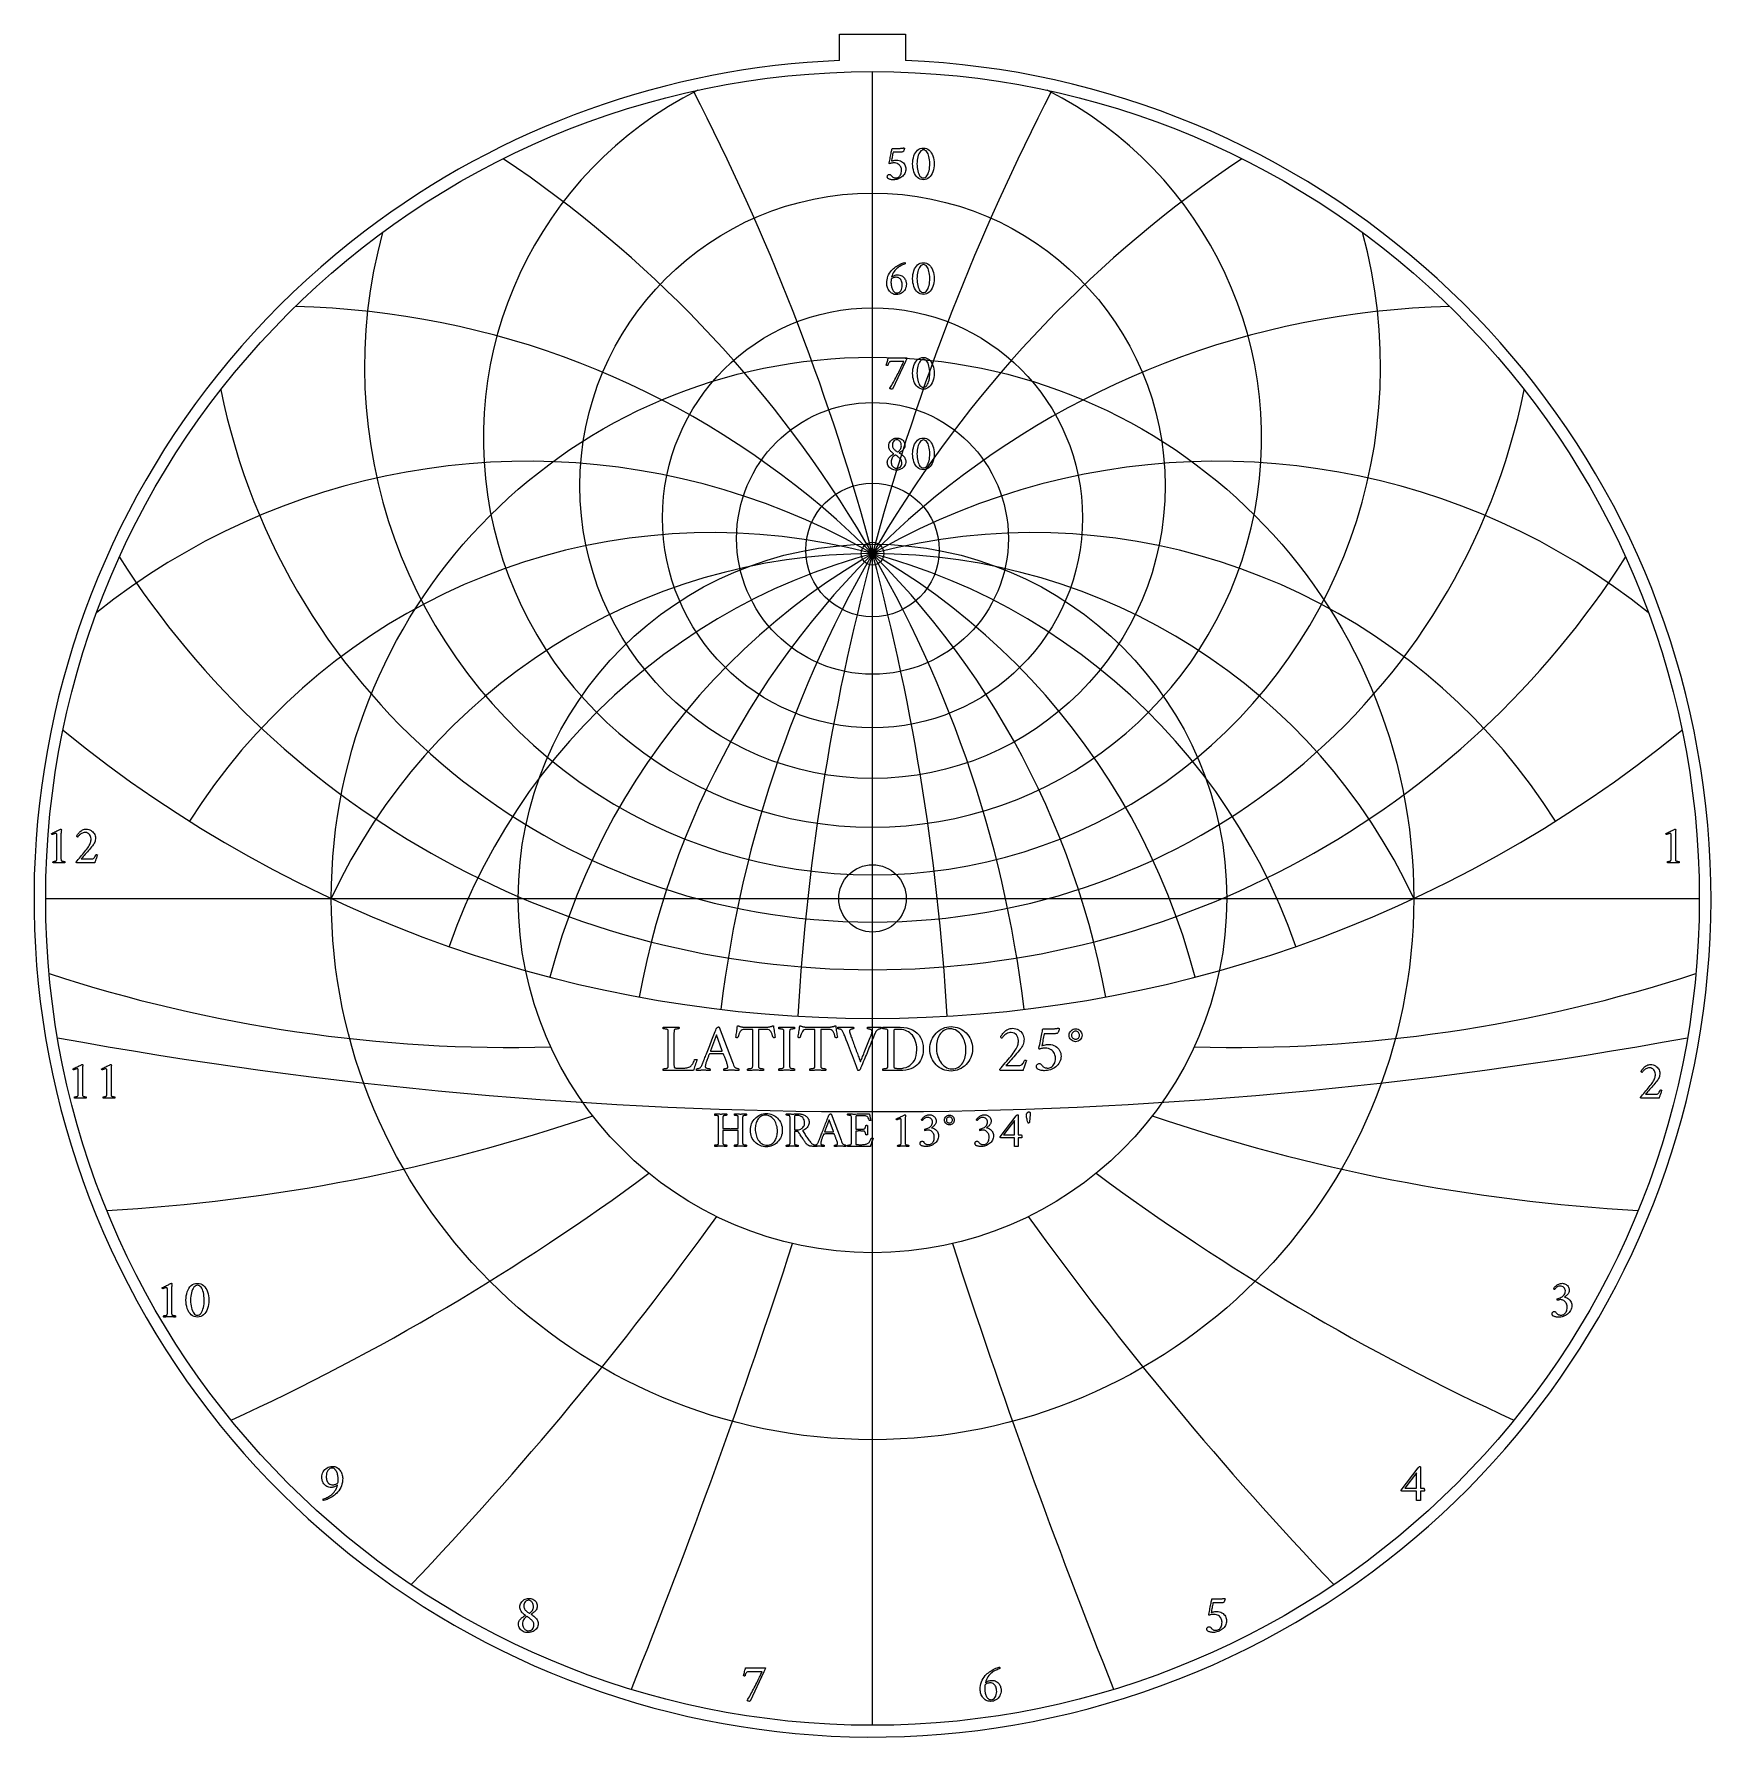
# Model space of a CAD drawing. Header units: millimetres. Extents: x -32.4 to 32.3, y -32.4 to 33.4.
import ezdxf

# ---------------------------------------------------------------- set-up
doc = ezdxf.new("R2010")
doc.units = ezdxf.units.MM
for name, color, linetype in [('CUT_INNER', 6, 'Continuous'), ('CUT_OUTER', 1, 'Continuous'), ('ENGRAVE', 7, 'Continuous'), ('ENGRAVE_FINE', 8, 'Continuous'), ('TEXT', 5, 'Continuous')]:
    doc.layers.add(name, color=color, linetype=linetype)

msp = doc.modelspace()

# ---------------------------------------------------------------- linework, layer by layer
at = {"layer": 'CUT_INNER'}
msp.add_circle((0, 0), 1.3, dxfattribs=at)
at = {"layer": 'CUT_OUTER'}
for points in [[(-1.2775, 33.35), (1.2775, 33.35), (1.2775, 32.3246)], [(-1.2775, 32.3246), (-1.2775, 33.35)]]:
    msp.add_lwpolyline(points, dxfattribs=at)
for centre, radius, start, end in [((-0.0002, -0.0001), 32.35, 127.265232, 87.736447), ((-0.0008, 0.0014), 32.3484, 92.26192, 127.26607)]:
    msp.add_arc(centre, radius, start, end, dxfattribs=at)
at = {"layer": 'ENGRAVE'}
for points in [[(0, -31.9), (0, 31.9)], [(-31.9, 0), (31.9, 0)], [(0, -31.9), (0, -13.6687)]]:
    msp.add_lwpolyline(points, dxfattribs=at)
for centre, radius in [((0, 0), 31.9), ((0, 15.9212), 11.2919), ((0, 14.686), 8.1021), ((0, 0), 20.8814), ((0, 13.8918), 5.2425), ((0, 13.4465), 2.5763), ((0, 0), 13.6687), ((0, 13.3029), 0.438)]:
    msp.add_circle(centre, radius, dxfattribs=at)
for centre, radius, start, end in [((0, 17.7632), 15.0141, 116.666998, 63.333002), ((0, 20.5123), 19.6005, 164.663432, 15.336568), ((0, 24.7502), 25.6619, 191.51133, 348.48867), ((0, 31.7391), 34.4882, 212.590509, 327.409491), ((0, -9.7372), 23.0401, 25, 155), ((0, -9.7372), 23.0401, 25, 155), ((0, 44.7803), 49.4096, 230.794386, 309.205614), ((-13.8782, 51.7941), 57.5436, 251.886951, 271.462631), ((13.8782, 51.7941), 57.5436, 268.537369, 288.113049), ((-33.4545, 57.945), 70.0918, 273.200226, 288.860771), ((33.4545, 57.945), 70.0918, 251.139229, 266.799774), ((-62.9966, 62.9966), 91.505, 294.709191, 306.454599), ((62.9966, 62.9966), 91.505, 233.545401, 245.290809), ((-115.6195, 66.7529), 135.129, 316.377737, 324.208009), ((115.6195, 66.7529), 135.129, 215.791991, 223.622263), ((-257.763, 69.0674), 267.6716, 338.159472, 342.074608), ((257.763, 69.0674), 267.6716, 197.925392, 201.840528)]:
    msp.add_arc(centre, radius, start, end, dxfattribs=at)
at = {"layer": 'ENGRAVE_FINE'}
for centre, radius, start, end in [((-85.9867, -9.7372), 89.02, 3.343595, 27.337032), ((-85.9867, -9.7372), 89.02, 3.343595, 27.337032), ((85.9867, -9.7372), 89.02, 152.662968, 176.656405), ((85.9867, -9.7372), 89.02, 152.662968, 176.656405), ((-39.9066, -9.7372), 46.0802, 6.799082, 56.167179), ((-39.9066, -9.7372), 46.0802, 6.799082, 56.167179), ((39.9066, -9.7372), 46.0802, 123.832821, 173.200918), ((39.9066, -9.7372), 46.0802, 123.832821, 173.200918), ((-23.0401, -9.7372), 32.5836, 10.493392, 88.650121), ((-23.0401, -9.7372), 32.5836, 10.493392, 88.650121), ((23.0401, -9.7372), 32.5836, 91.349879, 169.506608), ((23.0401, -9.7372), 32.5836, 91.349879, 169.506608), ((-13.3022, -9.7372), 26.6044, 14.587882, 128.690572), ((-13.3022, -9.7372), 26.6044, 14.587882, 128.690572), ((13.3022, -9.7372), 26.6044, 51.309428, 165.412118), ((13.3022, -9.7372), 26.6044, 51.309428, 165.412118), ((-6.1736, -9.7372), 23.8528, 19.308597, 147.770073), ((-6.1736, -9.7372), 23.8528, 19.308597, 147.770073), ((6.1736, -9.7372), 23.8528, 32.229927, 160.691403), ((6.1736, -9.7372), 23.8528, 32.229927, 160.691403), ((0, 166.5913), 174.8167, 259.637891, 280.362109)]:
    msp.add_arc(centre, radius, start, end, dxfattribs=at)
at = {"layer": 'TEXT'}
for points in [[(0.9286, 28.485), (0.9828, 28.4819), (1.0328, 28.4724), (1.0785, 28.4566), (1.12, 28.4345), (1.1571, 28.4076), (1.1897, 28.3774), (1.2178, 28.344), (1.2414, 28.3073), (1.2601, 28.2686), (1.2735, 28.2293), (1.2815, 28.1894), (1.2842, 28.1489), (1.2815, 28.1015), (1.2737, 28.0564), (1.2607, 28.0136), (1.2424, 27.9731), (1.2198, 27.9352), (1.1938, 27.9003), (1.1644, 27.8682), (1.1316, 27.8391), (1.0961, 27.813), (1.0586, 27.7902), (1.0189, 27.7708), (0.9772, 27.7546), (0.9342, 27.7418), (0.8907, 27.7327), (0.8468, 27.7272), (0.8024, 27.7254), (0.7827, 27.7261), (0.7608, 27.7281), (0.7366, 27.7314), (0.7101, 27.7361), (0.6831, 27.7422), (0.6574, 27.7499), (0.633, 27.7592), (0.61, 27.7701), (0.6056, 27.774), (0.6003, 27.7798), (0.594, 27.7876), (0.5867, 27.7973), (0.5799, 27.8081), (0.5751, 27.8191), (0.5721, 27.8304), (0.5712, 27.842), (0.5727, 27.8614), (0.5772, 27.8789), (0.5848, 27.8944), (0.5955, 27.908), (0.608, 27.9191), (0.6214, 27.927), (0.6357, 27.9317), (0.6508, 27.9333), (0.6692, 27.9314), (0.6855, 27.9258), (0.6998, 27.9163), (0.712, 27.9032), (0.7232, 27.8885), (0.7346, 27.8748), (0.7461, 27.8618), (0.7577, 27.8497), (0.7719, 27.8372), (0.7875, 27.8267), (0.8045, 27.8182), (0.8228, 27.8119), (0.8416, 27.8072), (0.8604, 27.8038), (0.879, 27.8018), (0.8975, 27.8012), (0.9229, 27.8029), (0.9483, 27.8082), (0.9739, 27.817), (0.9995, 27.8293), (1.0242, 27.8457), (1.0469, 27.8667), (1.0675, 27.8924), (1.086, 27.9226), (1.1013, 27.9579), (1.1122, 27.9986), (1.1188, 28.0448), (1.121, 28.0965), (1.1191, 28.1269), (1.1134, 28.1579), (1.104, 28.1895), (1.0908, 28.2218), (1.0735, 28.2531), (1.0518, 28.282), (1.0255, 28.3085), (0.9947, 28.3325), (0.9589, 28.3525), (0.9175, 28.3668), (0.8705, 28.3753), (0.8179, 28.3782), (0.801, 28.3776), (0.7815, 28.376), (0.7592, 28.3733), (0.7344, 28.3694), (0.71, 28.3649), (0.6892, 28.36), (0.6721, 28.3547), (0.6586, 28.349), (0.6557, 28.3496), (0.653, 28.3512), (0.6504, 28.3539), (0.6479, 28.3578), (0.6458, 28.3622), (0.6443, 28.3668), (0.6434, 28.3714), (0.643, 28.3762), (0.6537, 28.4297), (0.6644, 28.4831), (0.6751, 28.5365), (0.6858, 28.5899), (0.6963, 28.6424), (0.7064, 28.6931), (0.7162, 28.742), (0.7256, 28.7891), (0.7343, 28.8331), (0.7419, 28.8728), (0.7484, 28.9084), (0.7538, 28.9396), (1.0335, 28.9396), (1.0531, 28.9399), (1.0729, 28.9406), (1.0929, 28.9418), (1.1132, 28.9435), (1.1327, 28.9455), (1.1506, 28.9476), (1.1667, 28.9499), (1.1812, 28.9523), (1.1931, 28.9544), (1.2016, 28.9559), (1.2067, 28.9568), (1.2084, 28.9571), (1.2131, 28.9543), (1.2174, 28.9518), (1.2213, 28.9495), (1.2249, 28.9474), (1.2279, 28.9452), (1.23, 28.9425), (1.2313, 28.9394), (1.2317, 28.9357), (1.2313, 28.9317), (1.23, 28.9253), (1.2279, 28.9166), (1.2249, 28.9056), (1.2211, 28.8932), (1.2166, 28.8801), (1.2114, 28.8665), (1.2055, 28.8522), (1.1989, 28.8381), (1.1916, 28.825), (1.1838, 28.8129), (1.1754, 28.8017), (1.155, 28.7997), (1.1326, 28.7978), (1.1083, 28.7959), (1.0821, 28.7939), (1.0537, 28.7922), (1.0229, 28.791), (0.9896, 28.7903), (0.9539, 28.79), (0.7946, 28.79), (0.7859, 28.7471), (0.7773, 28.7038), (0.7689, 28.6602), (0.7606, 28.6162), (0.7523, 28.5725), (0.7438, 28.5299), (0.7353, 28.4885), (0.7266, 28.4481), (0.7475, 28.4556), (0.7715, 28.4624), (0.7985, 28.4687), (0.8286, 28.4743), (0.8585, 28.479), (0.8852, 28.4824), (0.9085, 28.4844), (0.9286, 28.485)], [(1.9622, 28.9513), (2.0266, 28.9461), (2.0858, 28.9304), (2.1397, 28.9043), (2.1885, 28.8677), (2.2318, 28.8225), (2.2696, 28.7704), (2.3018, 28.7113), (2.3284, 28.6453), (2.3492, 28.5742), (2.3641, 28.4998), (2.373, 28.4222), (2.376, 28.3413), (2.3729, 28.2603), (2.3638, 28.1827), (2.3487, 28.1083), (2.3274, 28.0372), (2.3004, 27.9712), (2.2679, 27.9119), (2.23, 27.8595), (2.1866, 27.8138), (2.1379, 27.7768), (2.0843, 27.7504), (2.0257, 27.7346), (1.9622, 27.7293), (1.9002, 27.7346), (1.8427, 27.7504), (1.7895, 27.7768), (1.7407, 27.8138), (1.6968, 27.8595), (1.6584, 27.9119), (1.6254, 27.9712), (1.5979, 28.0372), (1.5762, 28.1083), (1.5608, 28.1827), (1.5515, 28.2603), (1.5484, 28.3413), (1.5514, 28.4222), (1.5605, 28.4998), (1.5757, 28.5742), (1.5969, 28.6453), (1.624, 28.7113), (1.6567, 28.7704), (1.6949, 28.8225), (1.7388, 28.8677), (1.7877, 28.9043), (1.8412, 28.9304), (1.8994, 28.9461), (1.9622, 28.9513)], [(1.9719, 28.8813), (1.9335, 28.8768), (1.8978, 28.8631), (1.865, 28.8404), (1.8349, 28.8085), (1.8079, 28.769), (1.7842, 28.7233), (1.7637, 28.6713), (1.7465, 28.6132), (1.7329, 28.5503), (1.7232, 28.4841), (1.7174, 28.4144), (1.7154, 28.3413), (1.7174, 28.269), (1.7232, 28.1997), (1.7329, 28.1334), (1.7465, 28.0702), (1.7635, 28.0117), (1.7832, 27.9593), (1.8057, 27.9131), (1.831, 27.8731), (1.8588, 27.8408), (1.8886, 27.8177), (1.9205, 27.8038), (1.9544, 27.7992), (1.9953, 27.804), (2.0326, 27.8182), (2.0662, 27.8419), (2.0962, 27.875), (2.1226, 27.916), (2.1455, 27.9634), (2.1649, 28.0171), (2.1807, 28.077), (2.1931, 28.1415), (2.2019, 28.2087), (2.2071, 28.2785), (2.2089, 28.351), (2.207, 28.4239), (2.2014, 28.493), (2.192, 28.5584), (2.1788, 28.62), (2.1623, 28.6767), (2.1428, 28.7274), (2.1205, 28.7719), (2.0952, 28.8104), (2.0675, 28.8415), (2.0377, 28.8636), (2.0058, 28.8769), (1.9719, 28.8813)], [(0.9597, 24.0599), (1.0073, 24.0576), (1.0508, 24.0507), (1.0903, 24.0391), (1.1258, 24.023), (1.1576, 24.0033), (1.186, 23.981), (1.2111, 23.9561), (1.2327, 23.9288), (1.2512, 23.8997), (1.2669, 23.87), (1.2798, 23.8395), (1.29, 23.8083), (1.2976, 23.7775), (1.3031, 23.7483), (1.3064, 23.7207), (1.3075, 23.6947), (1.3042, 23.6431), (1.2946, 23.5934), (1.2785, 23.5455), (1.256, 23.4994), (1.2281, 23.4564), (1.1958, 23.4178), (1.1591, 23.3836), (1.118, 23.3537), (1.0734, 23.3295), (1.026, 23.3122), (0.9758, 23.3018), (0.9228, 23.2983), (0.8811, 23.3007), (0.8415, 23.3078), (0.8039, 23.3197), (0.7684, 23.3362), (0.7351, 23.3567), (0.7045, 23.3802), (0.6764, 23.4067), (0.6508, 23.4363), (0.6279, 23.4683), (0.6078, 23.5021), (0.5905, 23.5377), (0.576, 23.5752), (0.5645, 23.6135), (0.5564, 23.6517), (0.5514, 23.6897), (0.5498, 23.7277), (0.5527, 23.7996), (0.5615, 23.8695), (0.576, 23.9375), (0.5964, 24.0036), (0.6224, 24.0666), (0.6537, 24.1255), (0.6904, 24.1802), (0.7324, 24.2309), (0.7677, 24.267), (0.8055, 24.3018), (0.8459, 24.335), (0.8888, 24.3669), (0.9332, 24.3968), (0.9782, 24.4246), (1.0236, 24.4503), (1.0695, 24.4737), (1.1148, 24.4945), (1.1586, 24.5121), (1.2008, 24.5265), (1.2414, 24.5378), (1.2476, 24.5364), (1.2526, 24.5322), (1.2563, 24.5252), (1.2589, 24.5155), (1.2606, 24.5051), (1.2618, 24.4963), (1.2625, 24.4891), (1.2628, 24.4834), (1.2316, 24.4727), (1.1984, 24.4601), (1.1632, 24.4455), (1.1258, 24.429), (1.0874, 24.4101), (1.0488, 24.3882), (1.0102, 24.3635), (0.9714, 24.3358), (0.9335, 24.3047), (0.8975, 24.27), (0.8635, 24.2314), (0.8315, 24.1891), (0.8022, 24.1425), (0.7766, 24.0912), (0.7546, 24.0352), (0.7363, 23.9744), (0.7623, 23.9937), (0.7897, 24.0106), (0.8186, 24.0252), (0.849, 24.0376), (0.8792, 24.0473), (0.9077, 24.0543), (0.9346, 24.0585), (0.9597, 24.0599)], [(1.9622, 24.5262), (2.0266, 24.5209), (2.0858, 24.5053), (2.1397, 24.4792), (2.1885, 24.4426), (2.2318, 24.3974), (2.2696, 24.3452), (2.3018, 24.2862), (2.3284, 24.2202), (2.3492, 24.1491), (2.3641, 24.0747), (2.373, 23.9971), (2.376, 23.9161), (2.3729, 23.8352), (2.3638, 23.7576), (2.3487, 23.6832), (2.3274, 23.6121), (2.3004, 23.546), (2.2679, 23.4868), (2.23, 23.4343), (2.1866, 23.3887), (2.1379, 23.3517), (2.0843, 23.3253), (2.0257, 23.3095), (1.9622, 23.3042), (1.9002, 23.3095), (1.8427, 23.3253), (1.7895, 23.3517), (1.7407, 23.3887), (1.6968, 23.4343), (1.6584, 23.4868), (1.6254, 23.546), (1.5979, 23.6121), (1.5762, 23.6832), (1.5608, 23.7576), (1.5515, 23.8352), (1.5484, 23.9161), (1.5514, 23.9971), (1.5605, 24.0747), (1.5757, 24.1491), (1.5969, 24.2202), (1.624, 24.2862), (1.6567, 24.3452), (1.6949, 24.3974), (1.7388, 24.4426), (1.7877, 24.4792), (1.8412, 24.5053), (1.8994, 24.5209), (1.9622, 24.5262)], [(1.9719, 24.4562), (1.9335, 24.4517), (1.8978, 24.438), (1.865, 24.4152), (1.8349, 24.3834), (1.8079, 24.3438), (1.7842, 24.2981), (1.7637, 24.2462), (1.7465, 24.1881), (1.7329, 24.1252), (1.7232, 24.0589), (1.7174, 23.9892), (1.7154, 23.9161), (1.7174, 23.8438), (1.7232, 23.7746), (1.7329, 23.7083), (1.7465, 23.6451), (1.7635, 23.5865), (1.7832, 23.5341), (1.8057, 23.4879), (1.831, 23.4479), (1.8588, 23.4156), (1.8886, 23.3926), (1.9205, 23.3787), (1.9544, 23.3741), (1.9953, 23.3788), (2.0326, 23.3931), (2.0662, 23.4167), (2.0962, 23.4499), (2.1226, 23.4909), (2.1455, 23.5383), (2.1649, 23.5919), (2.1807, 23.6519), (2.1931, 23.7164), (2.2019, 23.7835), (2.2071, 23.8534), (2.2089, 23.9259), (2.207, 23.9988), (2.2014, 24.0679), (2.192, 24.1333), (2.1788, 24.1949), (2.1623, 24.2516), (2.1428, 24.3023), (2.1205, 24.3468), (2.0952, 24.3853), (2.0675, 24.4163), (2.0377, 24.4385), (2.0058, 24.4518), (1.9719, 24.4562)], [(0.7208, 23.8909), (0.7189, 23.8752), (0.7174, 23.8593), (0.716, 23.8432), (0.7149, 23.8268), (0.7141, 23.8103), (0.7135, 23.7937), (0.7131, 23.7772), (0.713, 23.7607), (0.7138, 23.7283), (0.7164, 23.6952), (0.7206, 23.6613), (0.7266, 23.6267), (0.7343, 23.5923), (0.7438, 23.5592), (0.7552, 23.5272), (0.7684, 23.4965), (0.7833, 23.4678), (0.8002, 23.4419), (0.8188, 23.4187), (0.8393, 23.3984), (0.8615, 23.3818), (0.8854, 23.37), (0.911, 23.3629), (0.9383, 23.3605), (0.9819, 23.3659), (1.0214, 23.3819), (1.0567, 23.4086), (1.0879, 23.446), (1.1134, 23.4914), (1.1316, 23.5422), (1.1426, 23.5983), (1.1462, 23.6597), (1.1447, 23.6998), (1.1401, 23.7384), (1.1326, 23.7755), (1.1219, 23.8112), (1.108, 23.8445), (1.0906, 23.8744), (1.0697, 23.9008), (1.0452, 23.9239), (1.0169, 23.9426), (0.9845, 23.956), (0.9479, 23.964), (0.9073, 23.9666), (0.8863, 23.9659), (0.8643, 23.9635), (0.8411, 23.9595), (0.8169, 23.954), (0.7923, 23.9453), (0.7681, 23.9319), (0.7443, 23.9138), (0.7208, 23.8909)], [(1.1851, 20.8568), (1.2039, 20.857), (1.2234, 20.8576), (1.2437, 20.8585), (1.2647, 20.8598), (1.2839, 20.861), (1.2987, 20.8619), (1.3092, 20.8625), (1.3152, 20.8627), (1.3203, 20.8616), (1.324, 20.8583), (1.3262, 20.8528), (1.3269, 20.8452), (1.3258, 20.8346), (1.3225, 20.8221), (1.3171, 20.8079), (1.3094, 20.7918), (1.3005, 20.7745), (1.2914, 20.7566), (1.2821, 20.738), (1.2725, 20.7189), (0.7732, 19.6523), (0.7698, 19.6498), (0.7654, 19.648), (0.7601, 19.6469), (0.7538, 19.6465), (0.7425, 19.6472), (0.73, 19.6492), (0.7163, 19.6525), (0.7013, 19.6572), (0.6877, 19.6627), (0.678, 19.6686), (0.6722, 19.6749), (0.6702, 19.6815), (0.6951, 19.7203), (0.7212, 19.7631), (0.7486, 19.8097), (0.7771, 19.8602), (0.8064, 19.9134), (0.8361, 19.968), (0.8662, 20.0241), (0.8966, 20.0817), (0.9268, 20.1397), (0.9563, 20.1973), (0.9851, 20.2544), (1.0131, 20.3109), (1.0401, 20.366), (1.0656, 20.4185), (1.0896, 20.4685), (1.1122, 20.5159), (1.133, 20.5597), (1.1516, 20.5989), (1.168, 20.6336), (1.1822, 20.6635), (1.1936, 20.6878), (1.2018, 20.7051), (1.2067, 20.7154), (1.2084, 20.7189), (0.7266, 20.7189), (0.7001, 20.7167), (0.677, 20.7102), (0.6574, 20.6992), (0.6411, 20.6839), (0.627, 20.6639), (0.6139, 20.6388), (0.6018, 20.6085), (0.5906, 20.5732), (0.5884, 20.5681), (0.5838, 20.5645), (0.5768, 20.5623), (0.5673, 20.5615), (0.5639, 20.5618), (0.5598, 20.5625), (0.5547, 20.5637), (0.5488, 20.5654), (0.5429, 20.5674), (0.5379, 20.5693), (0.5337, 20.5713), (0.5304, 20.5732), (0.5428, 20.6122), (0.5549, 20.6516), (0.5666, 20.6914), (0.578, 20.7315), (0.5883, 20.7696), (0.5972, 20.8032), (0.6044, 20.8323), (0.61, 20.8568)], [(1.9622, 20.8724), (2.0266, 20.8672), (2.0858, 20.8515), (2.1397, 20.8254), (2.1885, 20.7888), (2.2318, 20.7436), (2.2696, 20.6915), (2.3018, 20.6324), (2.3284, 20.5664), (2.3492, 20.4953), (2.3641, 20.4209), (2.373, 20.3433), (2.376, 20.2624), (2.3729, 20.1814), (2.3638, 20.1038), (2.3487, 20.0294), (2.3274, 19.9583), (2.3004, 19.8923), (2.2679, 19.833), (2.23, 19.7806), (2.1866, 19.7349), (2.1379, 19.6979), (2.0843, 19.6715), (2.0257, 19.6557), (1.9622, 19.6504), (1.9002, 19.6557), (1.8427, 19.6715), (1.7895, 19.6979), (1.7407, 19.7349), (1.6968, 19.7806), (1.6584, 19.833), (1.6254, 19.8923), (1.5979, 19.9583), (1.5762, 20.0294), (1.5608, 20.1038), (1.5515, 20.1814), (1.5484, 20.2624), (1.5514, 20.3433), (1.5605, 20.4209), (1.5757, 20.4953), (1.5969, 20.5664), (1.624, 20.6324), (1.6567, 20.6915), (1.6949, 20.7436), (1.7388, 20.7888), (1.7877, 20.8254), (1.8412, 20.8515), (1.8994, 20.8672), (1.9622, 20.8724)], [(1.9719, 20.8024), (1.9335, 20.7979), (1.8978, 20.7842), (1.865, 20.7615), (1.8349, 20.7296), (1.8079, 20.6901), (1.7842, 20.6444), (1.7637, 20.5924), (1.7465, 20.5343), (1.7329, 20.4715), (1.7232, 20.4052), (1.7174, 20.3355), (1.7154, 20.2624), (1.7174, 20.1901), (1.7232, 20.1208), (1.7329, 20.0546), (1.7465, 19.9914), (1.7635, 19.9328), (1.7832, 19.8804), (1.8057, 19.8342), (1.831, 19.7942), (1.8588, 19.7619), (1.8886, 19.7388), (1.9205, 19.725), (1.9544, 19.7203), (1.9953, 19.7251), (2.0326, 19.7393), (2.0662, 19.763), (2.0962, 19.7961), (2.1226, 19.8371), (2.1455, 19.8845), (2.1649, 19.9382), (2.1807, 19.9982), (2.1931, 20.0626), (2.2019, 20.1298), (2.2071, 20.1996), (2.2089, 20.2721), (2.207, 20.345), (2.2014, 20.4141), (2.192, 20.4795), (2.1788, 20.5411), (2.1623, 20.5979), (2.1428, 20.6485), (2.1205, 20.693), (2.0952, 20.7315), (2.0675, 20.7626), (2.0377, 20.7847), (2.0058, 20.798), (1.9719, 20.8024)], [(0.9383, 17.7649), (0.9802, 17.7628), (1.0202, 17.7566), (1.0584, 17.7463), (1.0947, 17.7318), (1.1284, 17.7135), (1.1586, 17.6915), (1.1853, 17.6659), (1.2084, 17.6366), (1.2271, 17.6039), (1.2404, 17.5677), (1.2485, 17.5281), (1.2511, 17.4851), (1.2489, 17.4494), (1.2424, 17.4161), (1.2315, 17.3853), (1.2162, 17.3569), (1.1978, 17.3307), (1.1775, 17.3064), (1.1555, 17.284), (1.1316, 17.2636), (1.1072, 17.2449), (1.0833, 17.2277), (1.0601, 17.2119), (1.0374, 17.1976), (1.0323, 17.1954), (1.0306, 17.1927), (1.0323, 17.1896), (1.0374, 17.1859), (1.0665, 17.1692), (1.0955, 17.15), (1.1243, 17.1284), (1.153, 17.1043), (1.1805, 17.0783), (1.2055, 17.0509), (1.2281, 17.022), (1.2482, 16.9916), (1.2648, 16.9602), (1.2766, 16.928), (1.2837, 16.8951), (1.2861, 16.8615), (1.2829, 16.8151), (1.2735, 16.7711), (1.2577, 16.7296), (1.2356, 16.6905), (1.2083, 16.6546), (1.1771, 16.6228), (1.1418, 16.5949), (1.1025, 16.571), (1.0604, 16.5519), (1.0168, 16.5383), (0.9716, 16.5301), (0.9247, 16.5273), (0.8747, 16.5298), (0.8274, 16.537), (0.7829, 16.5492), (0.7412, 16.5662), (0.7031, 16.5876), (0.6695, 16.6128), (0.6404, 16.642), (0.6158, 16.675), (0.5963, 16.7113), (0.5823, 16.7503), (0.574, 16.7919), (0.5712, 16.8362), (0.5729, 16.8666), (0.578, 16.8955), (0.5865, 16.9229), (0.5984, 16.9489), (0.6128, 16.9734), (0.629, 16.9965), (0.6468, 17.0181), (0.6664, 17.0383), (0.6868, 17.057), (0.7074, 17.0742), (0.7281, 17.09), (0.7489, 17.1043), (0.7689, 17.1173), (0.7871, 17.1291), (0.8034, 17.1397), (0.8179, 17.149), (0.8208, 17.1518), (0.8218, 17.1543), (0.8208, 17.1567), (0.8179, 17.1587), (0.798, 17.1717), (0.7773, 17.1871), (0.7558, 17.2052), (0.7334, 17.2257), (0.7114, 17.2485), (0.6911, 17.2731), (0.6726, 17.2995), (0.6557, 17.3277), (0.6417, 17.3576), (0.6316, 17.3889), (0.6256, 17.4217), (0.6236, 17.456), (0.6264, 17.496), (0.6345, 17.5346), (0.6482, 17.5718), (0.6673, 17.6075), (0.6909, 17.6408), (0.7181, 17.6709), (0.7487, 17.6976), (0.7829, 17.7211), (0.8196, 17.7403), (0.8577, 17.7539), (0.8973, 17.7621), (0.9383, 17.7649)], [(1.9622, 17.761), (2.0266, 17.7557), (2.0858, 17.7401), (2.1397, 17.714), (2.1885, 17.6774), (2.2318, 17.6322), (2.2696, 17.5801), (2.3018, 17.521), (2.3284, 17.455), (2.3492, 17.3839), (2.3641, 17.3095), (2.373, 17.2319), (2.376, 17.1509), (2.3729, 17.07), (2.3638, 16.9924), (2.3487, 16.918), (2.3274, 16.8469), (2.3004, 16.7809), (2.2679, 16.7216), (2.23, 16.6691), (2.1866, 16.6235), (2.1379, 16.5865), (2.0843, 16.5601), (2.0257, 16.5443), (1.9622, 16.539), (1.9002, 16.5443), (1.8427, 16.5601), (1.7895, 16.5865), (1.7407, 16.6235), (1.6968, 16.6691), (1.6584, 16.7216), (1.6254, 16.7809), (1.5979, 16.8469), (1.5762, 16.918), (1.5608, 16.9924), (1.5515, 17.07), (1.5484, 17.1509), (1.5514, 17.2319), (1.5605, 17.3095), (1.5757, 17.3839), (1.5969, 17.455), (1.624, 17.521), (1.6567, 17.5801), (1.6949, 17.6322), (1.7388, 17.6774), (1.7877, 17.714), (1.8412, 17.7401), (1.8994, 17.7557), (1.9622, 17.761)], [(0.9286, 16.5953), (0.9729, 16.599), (1.0124, 16.6099), (1.0472, 16.6281), (1.0773, 16.6536), (1.1015, 16.6851), (1.1188, 16.7211), (1.1292, 16.7618), (1.1326, 16.8071), (1.1306, 16.8358), (1.1244, 16.8637), (1.114, 16.8907), (1.0996, 16.9168), (1.0824, 16.9419), (1.0637, 16.9654), (1.0435, 16.9875), (1.0219, 17.0082), (0.9999, 17.0272), (0.9787, 17.0443), (0.9581, 17.0597), (0.9383, 17.0732), (0.9207, 17.0847), (0.9068, 17.0936), (0.8965, 17.1002), (0.8898, 17.1043), (0.8861, 17.106), (0.883, 17.1072), (0.8803, 17.108), (0.8781, 17.1082), (0.8754, 17.1081), (0.8733, 17.1077), (0.8716, 17.1071), (0.8703, 17.1063), (0.8341, 17.0811), (0.8031, 17.0543), (0.7773, 17.0258), (0.7567, 16.9955), (0.741, 16.9626), (0.7297, 16.9261), (0.723, 16.8859), (0.7208, 16.8421), (0.7227, 16.8046), (0.7285, 16.7699), (0.7382, 16.7381), (0.7518, 16.709), (0.7684, 16.6829), (0.7871, 16.6602), (0.8078, 16.6407), (0.8305, 16.6245), (0.8545, 16.6117), (0.8788, 16.6026), (0.9036, 16.5971), (0.9286, 16.5953)], [(0.9286, 17.6988), (0.8959, 17.6949), (0.8657, 17.6833), (0.8381, 17.6638), (0.813, 17.6366), (0.7922, 17.6041), (0.7773, 17.5686), (0.7684, 17.5303), (0.7654, 17.489), (0.7676, 17.4544), (0.7739, 17.4227), (0.7846, 17.3937), (0.7994, 17.3676), (0.8172, 17.3439), (0.8366, 17.3226), (0.8575, 17.3036), (0.8801, 17.2869), (0.9026, 17.272), (0.9238, 17.2583), (0.9434, 17.2458), (0.9617, 17.2345), (0.9638, 17.2336), (0.9665, 17.233), (0.9697, 17.2327), (0.9733, 17.2325), (0.9742, 17.2325), (0.9748, 17.2325), (0.9751, 17.2325), (0.9753, 17.2325), (0.978, 17.2327), (0.9806, 17.233), (0.9829, 17.2336), (0.985, 17.2345), (1.0127, 17.2551), (1.0374, 17.2782), (1.0593, 17.3037), (1.0782, 17.3316), (1.0935, 17.362), (1.1044, 17.3948), (1.111, 17.43), (1.1132, 17.4676), (1.1118, 17.4955), (1.1076, 17.523), (1.1006, 17.5499), (1.0908, 17.5764), (1.0785, 17.6015), (1.0639, 17.6245), (1.047, 17.6453), (1.0277, 17.6638), (1.0062, 17.6791), (0.9825, 17.6901), (0.9567, 17.6966), (0.9286, 17.6988)], [(1.9719, 17.691), (1.9335, 17.6865), (1.8978, 17.6728), (1.865, 17.6501), (1.8349, 17.6182), (1.8079, 17.5787), (1.7842, 17.5329), (1.7637, 17.481), (1.7465, 17.4229), (1.7329, 17.36), (1.7232, 17.2937), (1.7174, 17.224), (1.7154, 17.1509), (1.7174, 17.0786), (1.7232, 17.0094), (1.7329, 16.9431), (1.7465, 16.8799), (1.7635, 16.8214), (1.7832, 16.769), (1.8057, 16.7228), (1.831, 16.6827), (1.8588, 16.6505), (1.8886, 16.6274), (1.9205, 16.6135), (1.9544, 16.6089), (1.9953, 16.6137), (2.0326, 16.6279), (2.0662, 16.6515), (2.0962, 16.6847), (2.1226, 16.7257), (2.1455, 16.7731), (2.1649, 16.8268), (2.1807, 16.8867), (2.1931, 16.9512), (2.2019, 17.0184), (2.2071, 17.0882), (2.2089, 17.1607), (2.207, 17.2336), (2.2014, 17.3027), (2.192, 17.3681), (2.1788, 17.4297), (2.1623, 17.4864), (2.1428, 17.5371), (2.1205, 17.5816), (2.0952, 17.6201), (2.0675, 17.6511), (2.0377, 17.6733), (2.0058, 17.6866), (1.9719, 17.691)], [(-31.4714, 1.6105), (-31.4714, 2.4291), (-31.472, 2.4492), (-31.4738, 2.4659), (-31.4767, 2.4792), (-31.4808, 2.4892), (-31.4863, 2.4964), (-31.4935, 2.5016), (-31.5023, 2.5047), (-31.5129, 2.5058), (-31.5258, 2.5048), (-31.5419, 2.5019), (-31.5611, 2.497), (-31.5833, 2.4902), (-31.6057, 2.4828), (-31.6253, 2.476), (-31.642, 2.4698), (-31.6559, 2.4643), (-31.664, 2.472), (-31.6699, 2.4804), (-31.6734, 2.4896), (-31.6745, 2.4995), (-31.6745, 2.4997), (-31.6745, 2.5001), (-31.6745, 2.5007), (-31.6745, 2.5016), (-31.6743, 2.5054), (-31.6735, 2.5084), (-31.6722, 2.5106), (-31.6704, 2.512), (-31.6291, 2.5307), (-31.5883, 2.5495), (-31.5478, 2.5685), (-31.5077, 2.5876), (-31.4695, 2.6059), (-31.4347, 2.6226), (-31.4032, 2.6375), (-31.3751, 2.6508), (-31.3518, 2.6617), (-31.3349, 2.6695), (-31.3244, 2.6741), (-31.3202, 2.6757), (-31.316, 2.6757), (-31.3112, 2.6749), (-31.3072, 2.6726), (-31.304, 2.6687), (-31.3015, 2.6633), (-31.2996, 2.6573), (-31.2979, 2.6519), (-31.2965, 2.6469), (-31.2953, 2.6425), (-31.2958, 2.6394), (-31.2974, 2.6298), (-31.3, 2.614), (-31.3036, 2.5918), (-31.3072, 2.5637), (-31.3098, 2.5304), (-31.3114, 2.4917), (-31.3119, 2.4477), (-31.3119, 1.6105), (-31.3118, 1.5881), (-31.3116, 1.5665), (-31.3113, 1.5457), (-31.3108, 1.5256), (-31.3099, 1.5068), (-31.308, 1.4898), (-31.3052, 1.4747), (-31.3015, 1.4613), (-31.298, 1.4563), (-31.2917, 1.4515), (-31.2825, 1.447), (-31.2704, 1.4427), (-31.2568, 1.4389), (-31.2427, 1.4357), (-31.2283, 1.4332), (-31.2134, 1.4313), (-31.1995, 1.4299), (-31.1878, 1.429), (-31.1783, 1.4284), (-31.171, 1.4282), (-31.1682, 1.4233), (-31.166, 1.4168), (-31.1646, 1.4088), (-31.1637, 1.3992), (-31.1638, 1.3896), (-31.165, 1.3816), (-31.1674, 1.3751), (-31.171, 1.3702), (-31.2014, 1.3722), (-31.2305, 1.374), (-31.2584, 1.3758), (-31.2849, 1.3774), (-31.3114, 1.3788), (-31.3388, 1.3797), (-31.3673, 1.3803), (-31.3968, 1.3805), (-31.4252, 1.3803), (-31.4523, 1.3797), (-31.478, 1.3788), (-31.5025, 1.3774), (-31.5273, 1.3758), (-31.5538, 1.374), (-31.5822, 1.3722), (-31.6124, 1.3702), (-31.6159, 1.3751), (-31.6183, 1.3816), (-31.6195, 1.3896), (-31.6196, 1.3992), (-31.6188, 1.4088), (-31.6173, 1.4168), (-31.6151, 1.4233), (-31.6124, 1.4282), (-31.605, 1.4284), (-31.5955, 1.429), (-31.5838, 1.4299), (-31.5699, 1.4313), (-31.555, 1.4332), (-31.5406, 1.4357), (-31.5265, 1.4389), (-31.5129, 1.4427), (-31.501, 1.447), (-31.4922, 1.4515), (-31.4865, 1.4563), (-31.4839, 1.4613), (-31.4801, 1.4747), (-31.4771, 1.4898), (-31.4749, 1.5068), (-31.4735, 1.5256), (-31.4726, 1.5457), (-31.472, 1.5665), (-31.4716, 1.5881), (-31.4714, 1.6105)], [(-29.9007, 1.6789), (-29.9112, 1.6532), (-29.9219, 1.6258), (-29.9329, 1.5968), (-29.9442, 1.566), (-29.9553, 1.535), (-29.9659, 1.5051), (-29.976, 1.4764), (-29.9856, 1.4489), (-29.9942, 1.4242), (-30.0012, 1.4038), (-30.0066, 1.3879), (-30.0105, 1.3764), (-30.7109, 1.3764), (-30.7141, 1.3788), (-30.7174, 1.3818), (-30.7208, 1.3855), (-30.7244, 1.3899), (-30.7276, 1.3943), (-30.7298, 1.3984), (-30.7312, 1.4021), (-30.7316, 1.4054), (-30.6889, 1.4536), (-30.6456, 1.5028), (-30.6019, 1.553), (-30.5576, 1.6043), (-30.5135, 1.656), (-30.4705, 1.7074), (-30.4286, 1.7586), (-30.3876, 1.8095), (-30.3487, 1.8592), (-30.3125, 1.9069), (-30.2792, 1.9525), (-30.2488, 1.996), (-30.2205, 2.0402), (-30.1978, 2.0815), (-30.1806, 2.1199), (-30.169, 2.1556), (-30.1613, 2.1901), (-30.1558, 2.2255), (-30.1525, 2.2616), (-30.1514, 2.2985), (-30.1554, 2.3483), (-30.1672, 2.3939), (-30.187, 2.4353), (-30.2146, 2.4726), (-30.2484, 2.5034), (-30.2864, 2.5254), (-30.3287, 2.5387), (-30.3752, 2.5431), (-30.4143, 2.5409), (-30.4509, 2.5343), (-30.4848, 2.5232), (-30.5161, 2.5078), (-30.5448, 2.4898), (-30.5705, 2.4711), (-30.5935, 2.4515), (-30.6135, 2.4312), (-30.6306, 2.4117), (-30.6446, 2.3949), (-30.6555, 2.3806), (-30.6633, 2.369), (-30.6695, 2.3698), (-30.676, 2.3724), (-30.6825, 2.3766), (-30.6892, 2.3825), (-30.6951, 2.3887), (-30.6993, 2.3941), (-30.7018, 2.3986), (-30.7026, 2.4021), (-30.6982, 2.4131), (-30.691, 2.4273), (-30.6811, 2.4447), (-30.6684, 2.4654), (-30.6531, 2.4879), (-30.635, 2.5109), (-30.6142, 2.5345), (-30.5907, 2.5586), (-30.5649, 2.582), (-30.5371, 2.6037), (-30.5074, 2.6235), (-30.4757, 2.6415), (-30.4421, 2.6565), (-30.4066, 2.6671), (-30.3691, 2.6735), (-30.3296, 2.6757), (-30.282, 2.6726), (-30.2366, 2.6635), (-30.1934, 2.6483), (-30.1524, 2.627), (-30.1146, 2.6009), (-30.081, 2.5713), (-30.0514, 2.5382), (-30.026, 2.5016), (-30.0056, 2.4626), (-29.9911, 2.4224), (-29.9823, 2.3808), (-29.9794, 2.3379), (-29.9814, 2.295), (-29.9872, 2.2535), (-29.9969, 2.2132), (-30.0105, 2.1742), (-30.0275, 2.1365), (-30.0473, 2.1001), (-30.0699, 2.065), (-30.0955, 2.0312), (-30.1317, 1.987), (-30.1698, 1.9413), (-30.2099, 1.8943), (-30.2519, 1.8457), (-30.2943, 1.7973), (-30.3356, 1.7504), (-30.3757, 1.7051), (-30.4146, 1.6613), (-30.451, 1.6205), (-30.4835, 1.5839), (-30.5121, 1.5516), (-30.5369, 1.5235), (-30.1348, 1.5235), (-30.1061, 1.5259), (-30.0802, 1.5331), (-30.0569, 1.5451), (-30.0364, 1.5618), (-30.0176, 1.5835), (-29.9994, 1.6103), (-29.9818, 1.6421), (-29.9649, 1.6789), (-29.9619, 1.6844), (-29.9571, 1.6883), (-29.9505, 1.6906), (-29.9421, 1.6914), (-29.9385, 1.6911), (-29.9338, 1.6903), (-29.9281, 1.689), (-29.9214, 1.6872), (-29.9147, 1.6851), (-29.909, 1.6831), (-29.9043, 1.681), (-29.9007, 1.6789)], [(30.8166, 1.6105), (30.8166, 2.4291), (30.816, 2.4492), (30.8143, 2.4659), (30.8114, 2.4792), (30.8073, 2.4892), (30.8018, 2.4964), (30.7946, 2.5016), (30.7857, 2.5047), (30.7752, 2.5058), (30.7622, 2.5048), (30.7461, 2.5019), (30.727, 2.497), (30.7047, 2.4902), (30.6823, 2.4828), (30.6627, 2.476), (30.646, 2.4698), (30.6322, 2.4643), (30.624, 2.472), (30.6182, 2.4804), (30.6147, 2.4896), (30.6135, 2.4995), (30.6135, 2.4997), (30.6135, 2.5001), (30.6135, 2.5007), (30.6135, 2.5016), (30.6138, 2.5054), (30.6146, 2.5084), (30.6159, 2.5106), (30.6177, 2.512), (30.6589, 2.5307), (30.6998, 2.5495), (30.7403, 2.5685), (30.7803, 2.5876), (30.8185, 2.6059), (30.8534, 2.6226), (30.8849, 2.6375), (30.913, 2.6508), (30.9362, 2.6617), (30.9531, 2.6695), (30.9637, 2.6741), (30.9679, 2.6757), (30.972, 2.6757), (30.9768, 2.6749), (30.9808, 2.6726), (30.9841, 2.6687), (30.9865, 2.6633), (30.9885, 2.6573), (30.9902, 2.6519), (30.9916, 2.6469), (30.9927, 2.6425), (30.9922, 2.6394), (30.9907, 2.6298), (30.9881, 2.614), (30.9845, 2.5918), (30.9808, 2.5637), (30.9782, 2.5304), (30.9767, 2.4917), (30.9762, 2.4477), (30.9762, 1.6105), (30.9762, 1.5881), (30.9764, 1.5665), (30.9768, 1.5457), (30.9772, 1.5256), (30.9782, 1.5068), (30.9801, 1.4898), (30.9828, 1.4747), (30.9865, 1.4613), (30.99, 1.4563), (30.9964, 1.4515), (31.0056, 1.447), (31.0176, 1.4427), (31.0313, 1.4389), (31.0453, 1.4357), (31.0598, 1.4332), (31.0746, 1.4313), (31.0885, 1.4299), (31.1002, 1.429), (31.1098, 1.4284), (31.1171, 1.4282), (31.1199, 1.4233), (31.122, 1.4168), (31.1235, 1.4088), (31.1243, 1.3992), (31.1243, 1.3896), (31.123, 1.3816), (31.1206, 1.3751), (31.1171, 1.3702), (31.0866, 1.3722), (31.0575, 1.374), (31.0297, 1.3758), (31.0031, 1.3774), (30.9767, 1.3788), (30.9492, 1.3797), (30.9207, 1.3803), (30.8912, 1.3805), (30.8628, 1.3803), (30.8358, 1.3797), (30.81, 1.3788), (30.7855, 1.3774), (30.7608, 1.3758), (30.7342, 1.374), (30.7059, 1.3722), (30.6757, 1.3702), (30.6721, 1.3751), (30.6697, 1.3816), (30.6685, 1.3896), (30.6684, 1.3992), (30.6693, 1.4088), (30.6708, 1.4168), (30.6729, 1.4233), (30.6757, 1.4282), (30.683, 1.4284), (30.6925, 1.429), (30.7043, 1.4299), (30.7182, 1.4313), (30.733, 1.4332), (30.7474, 1.4357), (30.7615, 1.4389), (30.7752, 1.4427), (30.7871, 1.447), (30.7959, 1.4515), (30.8016, 1.4563), (30.8042, 1.4613), (30.8079, 1.4747), (30.8109, 1.4898), (30.8131, 1.5068), (30.8145, 1.5256), (30.8154, 1.5457), (30.8161, 1.5665), (30.8165, 1.5881), (30.8166, 1.6105)], [(-7.6596, -6.34), (-7.6596, -6.3429), (-7.6596, -6.3465), (-7.6596, -6.3507), (-7.6596, -6.3556), (-7.6596, -6.3681), (-7.6596, -6.3824), (-7.6596, -6.3986), (-7.6596, -6.4164), (-7.6594, -6.4348), (-7.6589, -6.4524), (-7.6581, -6.4691), (-7.657, -6.4851), (-7.6554, -6.499), (-7.6531, -6.5097), (-7.6502, -6.5171), (-7.6466, -6.5214), (-7.633, -6.5295), (-7.6178, -6.5359), (-7.6012, -6.5405), (-7.5832, -6.5434), (-7.5617, -6.5451), (-7.5349, -6.5463), (-7.5028, -6.547), (-7.4653, -6.5473), (-7.3228, -6.5473), (-7.2857, -6.5462), (-7.2468, -6.543), (-7.206, -6.5378), (-7.1635, -6.5304), (-7.1223, -6.5208), (-7.0855, -6.5087), (-7.053, -6.4942), (-7.025, -6.4773), (-7.002, -6.4589), (-6.9799, -6.4372), (-6.9587, -6.4122), (-6.9382, -6.3841), (-6.9187, -6.3517), (-6.9003, -6.3141), (-6.8831, -6.2714), (-6.8669, -6.2235), (-6.8627, -6.2167), (-6.8553, -6.2118), (-6.8446, -6.2089), (-6.8307, -6.2079), (-6.8093, -6.2089), (-6.7918, -6.2118), (-6.7782, -6.2167), (-6.7685, -6.2235), (-6.787, -6.2761), (-6.8064, -6.3303), (-6.8266, -6.3862), (-6.8475, -6.4436), (-6.867, -6.4998), (-6.8828, -6.5518), (-6.8949, -6.5995), (-6.9032, -6.6431), (-7.0054, -6.6428), (-7.1072, -6.6418), (-7.2087, -6.6402), (-7.3099, -6.6379), (-7.4142, -6.6356), (-7.5249, -6.634), (-7.6421, -6.6331), (-7.7658, -6.6327), (-7.8087, -6.633), (-7.8493, -6.6337), (-7.8877, -6.6349), (-7.9238, -6.6366), (-7.9591, -6.6383), (-7.995, -6.6395), (-8.0316, -6.6403), (-8.0689, -6.6405), (-8.0733, -6.6344), (-8.0763, -6.6263), (-8.0778, -6.6162), (-8.0779, -6.6042), (-8.0769, -6.5923), (-8.075, -6.5822), (-8.0723, -6.5741), (-8.0689, -6.568), (-8.0595, -6.5677), (-8.0468, -6.567), (-8.031, -6.5658), (-8.0119, -6.5641), (-7.9914, -6.5617), (-7.9714, -6.5586), (-7.9519, -6.5546), (-7.9329, -6.5498), (-7.9163, -6.5445), (-7.904, -6.5388), (-7.8962, -6.5328), (-7.8927, -6.5265), (-7.8881, -6.5099), (-7.8846, -6.4909), (-7.8823, -6.4697), (-7.8811, -6.4462), (-7.8805, -6.4211), (-7.8801, -6.3951), (-7.8798, -6.368), (-7.8798, -6.34), (-7.8798, -5.2599), (-7.8798, -5.2318), (-7.8801, -5.2045), (-7.8805, -5.178), (-7.8811, -5.1524), (-7.8823, -5.1283), (-7.8846, -5.1067), (-7.8881, -5.0875), (-7.8927, -5.0708), (-7.8962, -5.0635), (-7.904, -5.0572), (-7.9163, -5.0518), (-7.9329, -5.0475), (-7.9519, -5.0438), (-7.9714, -5.0407), (-7.9914, -5.038), (-8.0119, -5.0358), (-8.031, -5.0341), (-8.0468, -5.0329), (-8.0595, -5.0322), (-8.0689, -5.0319), (-8.0723, -5.0258), (-8.075, -5.0177), (-8.0769, -5.0076), (-8.0779, -4.9957), (-8.0778, -4.9837), (-8.0763, -4.9736), (-8.0733, -4.9655), (-8.0689, -4.9594), (-8.0302, -4.9608), (-7.9918, -4.9623), (-7.9537, -4.964), (-7.916, -4.9659), (-7.8786, -4.9676), (-7.8416, -4.9688), (-7.8048, -4.9695), (-7.7684, -4.9697), (-7.7311, -4.9695), (-7.6942, -4.9688), (-7.6579, -4.9676), (-7.622, -4.9659), (-7.586, -4.964), (-7.5492, -4.9623), (-7.5115, -4.9608), (-7.4731, -4.9594), (-7.4686, -4.9655), (-7.4656, -4.9736), (-7.4641, -4.9837), (-7.464, -4.9957), (-7.4651, -5.0076), (-7.4669, -5.0177), (-7.4696, -5.0258), (-7.4731, -5.0319), (-7.4825, -5.0322), (-7.4951, -5.0329), (-7.511, -5.0341), (-7.5301, -5.0358), (-7.5505, -5.038), (-7.5702, -5.0407), (-7.5893, -5.0438), (-7.6078, -5.0475), (-7.624, -5.0518), (-7.6363, -5.0572), (-7.6447, -5.0635), (-7.6492, -5.0708), (-7.6527, -5.0847), (-7.6554, -5.1006), (-7.6572, -5.1184), (-7.6583, -5.1381), (-7.6589, -5.1593), (-7.6593, -5.1815), (-7.6595, -5.2047), (-7.6596, -5.2288), (-7.6596, -5.2327), (-7.6596, -5.2366), (-7.6596, -5.2404), (-7.6596, -5.2443), (-7.6596, -5.2482), (-7.6596, -5.2521), (-7.6596, -5.256), (-7.6596, -5.2599)], [(-6.5173, -6.2805), (-6.5157, -6.2765), (-6.5111, -6.2646), (-6.5034, -6.2448), (-6.4926, -6.217), (-6.4793, -6.1824), (-6.4638, -6.1422), (-6.4463, -6.0963), (-6.4266, -6.0447), (-6.4051, -5.9888), (-6.3822, -5.9298), (-6.3579, -5.8677), (-6.332, -5.8025), (-6.3054, -5.7354), (-6.2786, -5.6672), (-6.2517, -5.5981), (-6.2245, -5.528), (-6.1976, -5.4581), (-6.1711, -5.3897), (-6.1451, -5.3228), (-6.1196, -5.2573), (-6.0951, -5.1945), (-6.072, -5.1355), (-6.0504, -5.0805), (-6.0303, -5.0293), (-6.0236, -5.0186), (-6.0138, -5.0073), (-6.0009, -4.9953), (-5.9849, -4.9827), (-5.9685, -4.9714), (-5.9542, -4.9633), (-5.942, -4.9584), (-5.9318, -4.9568), (-5.9295, -4.9569), (-5.9276, -4.9571), (-5.9263, -4.9575), (-5.9254, -4.9581), (-5.9245, -4.9588), (-5.9231, -4.9597), (-5.9212, -4.9608), (-5.9189, -4.962), (-5.4034, -6.3141), (-5.378, -6.3808), (-5.3587, -6.4307), (-5.3456, -6.4637), (-5.3387, -6.4799), (-5.3306, -6.4937), (-5.3196, -6.5065), (-5.3054, -6.5183), (-5.2881, -6.5291), (-5.2694, -6.5388), (-5.2506, -6.5469), (-5.2318, -6.5536), (-5.213, -6.5589), (-5.1959, -6.5629), (-5.1823, -6.5657), (-5.172, -6.5674), (-5.1651, -6.568), (-5.1607, -6.5753), (-5.158, -6.5845), (-5.1568, -6.5954), (-5.1573, -6.6081), (-5.1586, -6.6204), (-5.1599, -6.6298), (-5.1612, -6.6365), (-5.1625, -6.6405), (-5.1991, -6.638), (-5.2337, -6.6356), (-5.2664, -6.6335), (-5.2972, -6.6314), (-5.3285, -6.6297), (-5.3626, -6.6285), (-5.3997, -6.6278), (-5.4397, -6.6276), (-5.4819, -6.6278), (-5.5203, -6.6285), (-5.555, -6.6297), (-5.586, -6.6314), (-5.617, -6.6335), (-5.6518, -6.6356), (-5.6902, -6.638), (-5.7324, -6.6405), (-5.7368, -6.6344), (-5.7398, -6.6263), (-5.7414, -6.6162), (-5.7414, -6.6042), (-5.7402, -6.5923), (-5.7379, -6.5822), (-5.7344, -6.5741), (-5.7298, -6.568), (-5.7165, -6.5674), (-5.7, -6.5657), (-5.6803, -6.5629), (-5.6573, -6.5589), (-5.6346, -6.554), (-5.6158, -6.5482), (-5.6009, -6.5417), (-5.5899, -6.5343), (-5.5854, -6.5282), (-5.5821, -6.5201), (-5.5802, -6.51), (-5.5796, -6.498), (-5.5806, -6.4844), (-5.5838, -6.4666), (-5.589, -6.4449), (-5.5964, -6.419), (-5.6054, -6.3903), (-5.6155, -6.3598), (-5.6267, -6.3275), (-5.6391, -6.2934), (-5.6521, -6.2587), (-5.665, -6.2244), (-5.678, -6.1907), (-5.6909, -6.1574), (-5.7033, -6.1258), (-5.7146, -6.0972), (-5.7247, -6.0714), (-5.7337, -6.0486), (-5.741, -6.0299), (-5.7463, -6.0166), (-5.7495, -6.0085), (-5.7505, -6.0059), (-5.7508, -6.0056), (-5.7518, -6.0046), (-5.7534, -6.003), (-5.7557, -6.0007), (-5.7583, -5.9984), (-5.7609, -5.9968), (-5.7635, -5.9958), (-5.7661, -5.9955), (-5.7866, -5.9944), (-5.8094, -5.9936), (-5.8345, -5.9931), (-5.8619, -5.9929), (-5.8899, -5.9929), (-5.9169, -5.9929), (-5.943, -5.9929), (-5.9681, -5.9929), (-5.9746, -5.9929), (-5.9811, -5.9929), (-5.9875, -5.9929), (-5.994, -5.9929), (-6.0003, -5.9929), (-6.0063, -5.9929), (-6.012, -5.9929), (-6.0173, -5.9929), (-6.0547, -5.993), (-6.0892, -5.9932), (-6.1208, -5.9937), (-6.1494, -5.9942), (-6.1786, -5.9951), (-6.2116, -5.9965), (-6.2485, -5.9983), (-6.2893, -6.0007), (-6.2908, -6.0009), (-6.2925, -6.0017), (-6.2946, -6.0029), (-6.2971, -6.0046), (-6.2993, -6.0063), (-6.301, -6.0075), (-6.3019, -6.0082), (-6.3023, -6.0085), (-6.3035, -6.0117), (-6.3071, -6.0214), (-6.3132, -6.0376), (-6.3217, -6.0603), (-6.3319, -6.0874), (-6.3431, -6.1169), (-6.3552, -6.1489), (-6.3683, -6.1833), (-6.3815, -6.2184), (-6.3939, -6.2523), (-6.4055, -6.2851), (-6.4162, -6.3167), (-6.4268, -6.3478), (-6.4353, -6.3763), (-6.4417, -6.4022), (-6.446, -6.4255), (-6.4489, -6.4464), (-6.4509, -6.465), (-6.4521, -6.4814), (-6.4525, -6.4954), (-6.45, -6.509), (-6.4425, -6.521), (-6.4299, -6.5316), (-6.4123, -6.5408), (-6.3921, -6.5485), (-6.3715, -6.5547), (-6.3507, -6.5595), (-6.3295, -6.5628), (-6.3101, -6.5651), (-6.2948, -6.5667), (-6.2836, -6.5677), (-6.2764, -6.568), (-6.2739, -6.5719), (-6.2718, -6.5787), (-6.27, -6.5881), (-6.2686, -6.6004), (-6.2678, -6.6131), (-6.2679, -6.624), (-6.2691, -6.6331), (-6.2712, -6.6405), (-6.2949, -6.6392), (-6.3168, -6.6379), (-6.337, -6.6366), (-6.3554, -6.6353), (-6.3728, -6.634), (-6.3903, -6.6327), (-6.4078, -6.6314), (-6.4253, -6.6301), (-6.4442, -6.629), (-6.4658, -6.6282), (-6.4901, -6.6277), (-6.5173, -6.6276), (-6.5446, -6.6277), (-6.5697, -6.6282), (-6.5925, -6.629), (-6.6131, -6.6301), (-6.6325, -6.6314), (-6.6519, -6.6327), (-6.6714, -6.634), (-6.6908, -6.6353), (-6.7115, -6.6366), (-6.7348, -6.6379), (-6.7607, -6.6392), (-6.7892, -6.6405), (-6.7915, -6.6365), (-6.7931, -6.6298), (-6.7941, -6.6204), (-6.7944, -6.6081), (-6.7941, -6.5954), (-6.7931, -6.5845), (-6.7915, -6.5753), (-6.7892, -6.568), (-6.7756, -6.5672), (-6.7578, -6.5651), (-6.7361, -6.5614), (-6.7102, -6.5563), (-6.6847, -6.5496), (-6.6639, -6.5411), (-6.6478, -6.5308), (-6.6364, -6.5188), (-6.6177, -6.4934), (-6.6005, -6.4666), (-6.5847, -6.4384), (-6.5704, -6.4087), (-6.5568, -6.3778), (-6.5435, -6.3462), (-6.5303, -6.3137), (-6.5173, -6.2805)], [(-4.0202, -4.9594), (-4.0035, -4.9586), (-3.9846, -4.9561), (-3.9634, -4.9521), (-3.9399, -4.9464), (-3.9169, -4.9401), (-3.8971, -4.9341), (-3.8806, -4.9285), (-3.8674, -4.9231), (-3.8578, -4.9186), (-3.8499, -4.9154), (-3.8436, -4.9134), (-3.8389, -4.9128), (-3.8348, -4.9131), (-3.8304, -4.9141), (-3.8257, -4.9157), (-3.8207, -4.9179), (-3.814, -4.9757), (-3.8068, -5.0326), (-3.7991, -5.0884), (-3.7909, -5.1433), (-3.7823, -5.1972), (-3.7731, -5.2502), (-3.7635, -5.3021), (-3.7534, -5.3531), (-3.7565, -5.3559), (-3.7605, -5.3589), (-3.7655, -5.3623), (-3.7715, -5.3661), (-3.7783, -5.3693), (-3.7858, -5.3712), (-3.7939, -5.3719), (-3.8026, -5.3712), (-3.8155, -5.3704), (-3.8259, -5.368), (-3.8337, -5.364), (-3.8389, -5.3583), (-3.8539, -5.295), (-3.8732, -5.2372), (-3.8967, -5.1849), (-3.9243, -5.1381), (-3.9564, -5.0996), (-3.993, -5.0721), (-4.0341, -5.0556), (-4.0798, -5.05), (-4.401, -5.05), (-4.401, -6.34), (-4.4009, -6.368), (-4.4006, -6.3951), (-4.4002, -6.4211), (-4.3997, -6.4462), (-4.3984, -6.4697), (-4.3961, -6.4909), (-4.3926, -6.5099), (-4.388, -6.5265), (-4.3835, -6.5328), (-4.3751, -6.5388), (-4.3628, -6.5445), (-4.3466, -6.5498), (-4.3282, -6.5546), (-4.3093, -6.5586), (-4.29, -6.5617), (-4.2701, -6.5641), (-4.2516, -6.5658), (-4.2361, -6.567), (-4.2238, -6.5677), (-4.2145, -6.568), (-4.211, -6.5741), (-4.2083, -6.5822), (-4.2064, -6.5923), (-4.2054, -6.6042), (-4.2055, -6.6162), (-4.207, -6.6263), (-4.21, -6.6344), (-4.2145, -6.6405), (-4.2529, -6.638), (-4.2905, -6.6356), (-4.3274, -6.6335), (-4.3634, -6.6314), (-4.3993, -6.6297), (-4.4356, -6.6285), (-4.4724, -6.6278), (-4.5098, -6.6276), (-4.5462, -6.6278), (-4.5829, -6.6285), (-4.62, -6.6297), (-4.6574, -6.6314), (-4.6951, -6.6335), (-4.7332, -6.6356), (-4.7715, -6.638), (-4.8102, -6.6405), (-4.8147, -6.6344), (-4.8177, -6.6263), (-4.8192, -6.6162), (-4.8193, -6.6042), (-4.8182, -6.5923), (-4.8164, -6.5822), (-4.8137, -6.5741), (-4.8102, -6.568), (-4.8008, -6.5677), (-4.7882, -6.567), (-4.7723, -6.5658), (-4.7532, -6.5641), (-4.7328, -6.5617), (-4.7128, -6.5586), (-4.6933, -6.5546), (-4.6742, -6.5498), (-4.6576, -6.5445), (-4.6454, -6.5388), (-4.6376, -6.5328), (-4.6341, -6.5265), (-4.6295, -6.5099), (-4.626, -6.4909), (-4.6236, -6.4697), (-4.6224, -6.4462), (-4.6219, -6.4211), (-4.6215, -6.3951), (-4.6212, -6.368), (-4.6211, -6.34), (-4.6211, -5.05), (-4.9475, -5.05), (-4.9932, -5.0556), (-5.0343, -5.0721), (-5.0709, -5.0996), (-5.1029, -5.1381), (-5.1308, -5.1849), (-5.1547, -5.2372), (-5.1748, -5.295), (-5.191, -5.3583), (-5.1962, -5.364), (-5.204, -5.368), (-5.2143, -5.3704), (-5.2273, -5.3712), (-5.2359, -5.3719), (-5.2438, -5.3712), (-5.2508, -5.3693), (-5.2571, -5.3661), (-5.2625, -5.3623), (-5.2671, -5.3589), (-5.2709, -5.3559), (-5.2739, -5.3531), (-5.2639, -5.3021), (-5.2545, -5.2502), (-5.2457, -5.1972), (-5.2376, -5.1433), (-5.23, -5.0884), (-5.2227, -5.0326), (-5.2158, -4.9757), (-5.2091, -4.9179), (-5.2023, -4.9159), (-5.1949, -4.915), (-5.1868, -4.9153), (-5.1781, -4.9166), (-5.1695, -4.9187), (-5.1619, -4.9209), (-5.1552, -4.9232), (-5.1496, -4.9257), (-5.1367, -4.931), (-5.1214, -4.9364), (-5.1037, -4.942), (-5.0835, -4.9477), (-5.0629, -4.9528), (-5.0437, -4.9565), (-5.026, -4.9587), (-5.0097, -4.9594)], [(-3.3078, -4.9697), (-3.2705, -4.9695), (-3.2337, -4.9688), (-3.1973, -4.9676), (-3.1615, -4.9659), (-3.1255, -4.964), (-3.0886, -4.9623), (-3.051, -4.9608), (-3.0125, -4.9594), (-3.0081, -4.9655), (-3.0051, -4.9736), (-3.0036, -4.9837), (-3.0035, -4.9957), (-3.0045, -5.0076), (-3.0064, -5.0177), (-3.0091, -5.0258), (-3.0125, -5.0319), (-3.0219, -5.0322), (-3.0346, -5.0329), (-3.0504, -5.0341), (-3.0695, -5.0358), (-3.0899, -5.038), (-3.1097, -5.0407), (-3.1288, -5.0438), (-3.1472, -5.0475), (-3.1634, -5.0518), (-3.1757, -5.0572), (-3.1842, -5.0635), (-3.1887, -5.0708), (-3.1922, -5.0847), (-3.1948, -5.1006), (-3.1967, -5.1184), (-3.1978, -5.1381), (-3.1983, -5.1593), (-3.1987, -5.1815), (-3.199, -5.2047), (-3.199, -5.2288), (-3.199, -5.2327), (-3.199, -5.2366), (-3.199, -5.2404), (-3.199, -5.2443), (-3.199, -5.2482), (-3.199, -5.2521), (-3.199, -5.256), (-3.199, -5.2599), (-3.199, -6.34), (-3.199, -6.3439), (-3.199, -6.3478), (-3.199, -6.3517), (-3.199, -6.3556), (-3.199, -6.3595), (-3.199, -6.3633), (-3.199, -6.3672), (-3.199, -6.3711), (-3.199, -6.3952), (-3.1987, -6.4181), (-3.1983, -6.4398), (-3.1978, -6.4605), (-3.1967, -6.4797), (-3.1948, -6.4971), (-3.1922, -6.5127), (-3.1887, -6.5265), (-3.1842, -6.5328), (-3.1757, -6.5388), (-3.1634, -6.5445), (-3.1472, -6.5498), (-3.1288, -6.5546), (-3.1097, -6.5586), (-3.0899, -6.5617), (-3.0695, -6.5641), (-3.0504, -6.5658), (-3.0346, -6.567), (-3.0219, -6.5677), (-3.0125, -6.568), (-3.0091, -6.5741), (-3.0064, -6.5822), (-3.0045, -6.5923), (-3.0035, -6.6042), (-3.0036, -6.6162), (-3.0051, -6.6263), (-3.0081, -6.6344), (-3.0125, -6.6405), (-3.051, -6.638), (-3.0886, -6.6356), (-3.1255, -6.6335), (-3.1615, -6.6314), (-3.1973, -6.6297), (-3.2337, -6.6285), (-3.2705, -6.6278), (-3.3078, -6.6276), (-3.3443, -6.6278), (-3.381, -6.6285), (-3.4181, -6.6297), (-3.4555, -6.6314), (-3.4932, -6.6335), (-3.5313, -6.6356), (-3.5696, -6.638), (-3.6083, -6.6405), (-3.6128, -6.6344), (-3.6158, -6.6263), (-3.6173, -6.6162), (-3.6174, -6.6042), (-3.6163, -6.5923), (-3.6145, -6.5822), (-3.6118, -6.5741), (-3.6083, -6.568), (-3.5989, -6.5677), (-3.5863, -6.567), (-3.5704, -6.5658), (-3.5513, -6.5641), (-3.5309, -6.5617), (-3.5109, -6.5586), (-3.4914, -6.5546), (-3.4723, -6.5498), (-3.4557, -6.5445), (-3.4435, -6.5388), (-3.4357, -6.5328), (-3.4322, -6.5265), (-3.4276, -6.5099), (-3.4241, -6.4909), (-3.4217, -6.4697), (-3.4205, -6.4462), (-3.42, -6.4211), (-3.4195, -6.3951), (-3.4193, -6.368), (-3.4192, -6.34), (-3.4192, -5.2599), (-3.4193, -5.2318), (-3.4195, -5.2045), (-3.42, -5.178), (-3.4205, -5.1524), (-3.4217, -5.1283), (-3.4241, -5.1067), (-3.4276, -5.0875), (-3.4322, -5.0708), (-3.4357, -5.0635), (-3.4435, -5.0572), (-3.4557, -5.0518), (-3.4723, -5.0475), (-3.4914, -5.0438), (-3.5109, -5.0407), (-3.5309, -5.038), (-3.5513, -5.0358), (-3.5704, -5.0341), (-3.5863, -5.0329), (-3.5989, -5.0322), (-3.6083, -5.0319), (-3.6118, -5.0258), (-3.6145, -5.0177), (-3.6163, -5.0076), (-3.6174, -4.9957), (-3.6173, -4.9837), (-3.6158, -4.9736), (-3.6128, -4.9655), (-3.6083, -4.9594), (-3.5696, -4.9608), (-3.5313, -4.9623), (-3.4932, -4.964), (-3.4555, -4.9659), (-3.4181, -4.9676), (-3.381, -4.9688), (-3.3443, -4.9695), (-3.3078, -4.9697)], [(-1.619, -4.9594), (-1.6023, -4.9586), (-1.5833, -4.9561), (-1.5621, -4.9521), (-1.5387, -4.9464), (-1.5157, -4.9401), (-1.4959, -4.9341), (-1.4794, -4.9285), (-1.4661, -4.9231), (-1.4566, -4.9186), (-1.4486, -4.9154), (-1.4423, -4.9134), (-1.4376, -4.9128), (-1.4336, -4.9131), (-1.4292, -4.9141), (-1.4245, -4.9157), (-1.4195, -4.9179), (-1.4128, -4.9757), (-1.4056, -5.0326), (-1.3979, -5.0884), (-1.3897, -5.1433), (-1.381, -5.1972), (-1.3719, -5.2502), (-1.3623, -5.3021), (-1.3521, -5.3531), (-1.3552, -5.3559), (-1.3593, -5.3589), (-1.3643, -5.3623), (-1.3703, -5.3661), (-1.3771, -5.3693), (-1.3845, -5.3712), (-1.3926, -5.3719), (-1.4014, -5.3712), (-1.4143, -5.3704), (-1.4247, -5.368), (-1.4324, -5.364), (-1.4376, -5.3583), (-1.4527, -5.295), (-1.472, -5.2372), (-1.4954, -5.1849), (-1.5231, -5.1381), (-1.5552, -5.0996), (-1.5918, -5.0721), (-1.6329, -5.0556), (-1.6785, -5.05), (-1.9997, -5.05), (-1.9997, -6.34), (-1.9996, -6.368), (-1.9994, -6.3951), (-1.999, -6.4211), (-1.9984, -6.4462), (-1.9972, -6.4697), (-1.9949, -6.4909), (-1.9914, -6.5099), (-1.9868, -6.5265), (-1.9822, -6.5328), (-1.9738, -6.5388), (-1.9615, -6.5445), (-1.9453, -6.5498), (-1.927, -6.5546), (-1.9081, -6.5586), (-1.8887, -6.5617), (-1.8689, -6.5641), (-1.8504, -6.5658), (-1.8349, -6.567), (-1.8225, -6.5677), (-1.8132, -6.568), (-1.8097, -6.5741), (-1.8071, -6.5822), (-1.8052, -6.5923), (-1.8042, -6.6042), (-1.8042, -6.6162), (-1.8058, -6.6263), (-1.8088, -6.6344), (-1.8132, -6.6405), (-1.8517, -6.638), (-1.8893, -6.6356), (-1.9261, -6.6335), (-1.9622, -6.6314), (-1.998, -6.6297), (-2.0344, -6.6285), (-2.0712, -6.6278), (-2.1085, -6.6276), (-2.1449, -6.6278), (-2.1817, -6.6285), (-2.2188, -6.6297), (-2.2562, -6.6314), (-2.2939, -6.6335), (-2.3319, -6.6356), (-2.3703, -6.638), (-2.409, -6.6405), (-2.4135, -6.6344), (-2.4164, -6.6263), (-2.418, -6.6162), (-2.4181, -6.6042), (-2.417, -6.5923), (-2.4152, -6.5822), (-2.4125, -6.5741), (-2.409, -6.568), (-2.3996, -6.5677), (-2.387, -6.567), (-2.3711, -6.5658), (-2.352, -6.5641), (-2.3315, -6.5617), (-2.3115, -6.5586), (-2.292, -6.5546), (-2.273, -6.5498), (-2.2564, -6.5445), (-2.2442, -6.5388), (-2.2363, -6.5328), (-2.2329, -6.5265), (-2.2282, -6.5099), (-2.2248, -6.4909), (-2.2224, -6.4697), (-2.2212, -6.4462), (-2.2206, -6.4211), (-2.2202, -6.3951), (-2.22, -6.368), (-2.2199, -6.34), (-2.2199, -5.05), (-2.5463, -5.05), (-2.5919, -5.0556), (-2.6331, -5.0721), (-2.6697, -5.0996), (-2.7017, -5.1381), (-2.7296, -5.1849), (-2.7535, -5.2372), (-2.7736, -5.295), (-2.7898, -5.3583), (-2.795, -5.364), (-2.8027, -5.368), (-2.8131, -5.3704), (-2.826, -5.3712), (-2.8347, -5.3719), (-2.8426, -5.3712), (-2.8496, -5.3693), (-2.8558, -5.3661), (-2.8613, -5.3623), (-2.8659, -5.3589), (-2.8697, -5.3559), (-2.8727, -5.3531), (-2.8626, -5.3021), (-2.8532, -5.2502), (-2.8445, -5.1972), (-2.8364, -5.1433), (-2.8288, -5.0884), (-2.8215, -5.0326), (-2.8145, -4.9757), (-2.8079, -4.9179), (-2.8011, -4.9159), (-2.7937, -4.915), (-2.7856, -4.9153), (-2.7768, -4.9166), (-2.7682, -4.9187), (-2.7606, -4.9209), (-2.754, -4.9232), (-2.7483, -4.9257), (-2.7355, -4.931), (-2.7202, -4.9364), (-2.7024, -4.942), (-2.6823, -4.9477), (-2.6616, -4.9528), (-2.6425, -4.9565), (-2.6247, -4.9587), (-2.6085, -4.9594)], [(-1.0439, -4.9697), (-1.0028, -4.9695), (-0.9623, -4.9688), (-0.9225, -4.9676), (-0.8833, -4.9659), (-0.8446, -4.964), (-0.8062, -4.9623), (-0.7682, -4.9608), (-0.7305, -4.9594), (-0.7283, -4.9658), (-0.7269, -4.9746), (-0.7263, -4.9859), (-0.7266, -4.9995), (-0.7276, -5.0127), (-0.7295, -5.0225), (-0.7322, -5.0289), (-0.7357, -5.0319), (-0.7425, -5.0323), (-0.7528, -5.0335), (-0.7665, -5.0356), (-0.7836, -5.0384), (-0.8021, -5.0423), (-0.8202, -5.0475), (-0.8377, -5.0539), (-0.8548, -5.0617), (-0.8695, -5.0713), (-0.8801, -5.0834), (-0.8864, -5.0979), (-0.8885, -5.1148), (-0.8856, -5.141), (-0.8768, -5.1783), (-0.8623, -5.2265), (-0.8419, -5.2858), (-0.8306, -5.3166), (-0.8176, -5.3521), (-0.8028, -5.3924), (-0.7862, -5.4373), (-0.7683, -5.4858), (-0.7496, -5.5367), (-0.7301, -5.59), (-0.7097, -5.6458), (-0.6889, -5.7028), (-0.668, -5.7598), (-0.6469, -5.8168), (-0.6256, -5.8738), (-0.6047, -5.9296), (-0.5848, -5.9832), (-0.5658, -6.0345), (-0.5479, -6.0836), (-0.5312, -6.1293), (-0.5161, -6.1707), (-0.5027, -6.2077), (-0.4909, -6.2403), (-0.4811, -6.2673), (-0.4737, -6.2873), (-0.4688, -6.3003), (-0.4663, -6.3064), (-0.4622, -6.2975), (-0.4552, -6.2814), (-0.4454, -6.258), (-0.4326, -6.2273), (-0.4174, -6.1907), (-0.4005, -6.1493), (-0.3818, -6.1033), (-0.3613, -6.0525), (-0.3394, -5.998), (-0.3163, -5.9408), (-0.2921, -5.8808), (-0.2668, -5.8181), (-0.2408, -5.7537), (-0.2147, -5.6889), (-0.1884, -5.6236), (-0.1619, -5.5578), (-0.1357, -5.4927), (-0.1104, -5.4295), (-0.0859, -5.3683), (-0.0622, -5.3091), (-0.0534, -5.2867), (-0.0453, -5.2637), (-0.0379, -5.2401), (-0.0311, -5.2158), (-0.0254, -5.1922), (-0.0214, -5.1705), (-0.0189, -5.1507), (-0.0181, -5.1329), (-0.0203, -5.1135), (-0.0269, -5.0967), (-0.0378, -5.0824), (-0.0531, -5.0708), (-0.0709, -5.0612), (-0.0894, -5.0533), (-0.1085, -5.047), (-0.1282, -5.0423), (-0.1468, -5.0389), (-0.1622, -5.0364), (-0.1746, -5.035), (-0.1839, -5.0345), (-0.1884, -5.0304), (-0.1917, -5.0232), (-0.1936, -5.0129), (-0.1943, -4.9995), (-0.1936, -4.9859), (-0.1917, -4.9746), (-0.1884, -4.9658), (-0.1839, -4.9594), (-0.1494, -4.9608), (-0.1159, -4.9623), (-0.0834, -4.964), (-0.0518, -4.9659), (-0.0202, -4.9676), (0.0123, -4.9688), (0.0458, -4.9695), (0.0803, -4.9697), (0.1086, -4.9697), (0.1337, -4.9694), (0.1558, -4.969), (0.1748, -4.9685), (0.1923, -4.9677), (0.2095, -4.9668), (0.2266, -4.9658), (0.2435, -4.9646), (0.2613, -4.9633), (0.2811, -4.962), (0.3027, -4.9607), (0.3264, -4.9594), (0.3285, -4.9659), (0.3296, -4.9749), (0.3298, -4.9866), (0.329, -5.0008), (0.3275, -5.0144), (0.3257, -5.0241), (0.3236, -5.03), (0.3212, -5.0319), (0.3109, -5.0327), (0.2956, -5.0352), (0.2753, -5.0392), (0.25, -5.0449), (0.2235, -5.053), (0.1998, -5.0643), (0.1788, -5.0789), (0.1606, -5.0967), (0.1481, -5.1129), (0.1337, -5.1359), (0.1176, -5.1654), (0.0997, -5.2016), (0.0815, -5.2407), (0.0644, -5.279), (0.0485, -5.3164), (0.0337, -5.3531), (-0.0006, -5.4381), (-0.0334, -5.5195), (-0.0647, -5.5974), (-0.0945, -5.6717), (-0.1235, -5.7436), (-0.1522, -5.8142), (-0.1805, -5.8835), (-0.2085, -5.9515), (-0.2366, -6.0195), (-0.2652, -6.0888), (-0.2942, -6.1594), (-0.3238, -6.2312), (-0.3546, -6.3057), (-0.3873, -6.3841), (-0.4219, -6.4663), (-0.4585, -6.5524), (-0.4691, -6.5751), (-0.4802, -6.5939), (-0.4918, -6.6088), (-0.5038, -6.6198), (-0.5162, -6.6277), (-0.5287, -6.6334), (-0.5415, -6.6368), (-0.5543, -6.6379), (-0.5581, -6.6369), (-0.5615, -6.6337), (-0.5645, -6.6284), (-0.5673, -6.6211), (-0.5699, -6.6132), (-0.5725, -6.6065), (-0.5751, -6.6009), (-0.5776, -6.5965), (-0.6197, -6.4857), (-0.6602, -6.3786), (-0.6993, -6.2752), (-0.7369, -6.1755), (-0.774, -6.0774), (-0.8114, -5.9784), (-0.8491, -5.8785), (-0.8872, -5.7779), (-0.9266, -5.6743), (-0.9685, -5.5655), (-1.0127, -5.4515), (-1.0594, -5.3324), (-1.0736, -5.2958), (-1.0876, -5.2612), (-1.1015, -5.2285), (-1.1151, -5.1977), (-1.1291, -5.1686), (-1.144, -5.1407), (-1.1596, -5.1142), (-1.176, -5.0889), (-1.1838, -5.079), (-1.1941, -5.0701), (-1.2071, -5.0622), (-1.2226, -5.0552), (-1.2394, -5.0492), (-1.256, -5.0442), (-1.2724, -5.0402), (-1.2887, -5.0371), (-1.3038, -5.0348), (-1.3169, -5.0332), (-1.3278, -5.0322), (-1.3366, -5.0319), (-1.3377, -5.0297), (-1.3385, -5.0232), (-1.339, -5.0122), (-1.3392, -4.9969), (-1.339, -4.9815), (-1.3385, -4.9701), (-1.3377, -4.9627), (-1.3366, -4.9594), (-1.2944, -4.9608), (-1.256, -4.9623), (-1.2213, -4.964), (-1.1903, -4.9659), (-1.1593, -4.9676), (-1.1245, -4.9688), (-1.0861, -4.9695), (-1.0439, -4.9697)], [(1.0724, -4.9672), (1.2061, -4.9739), (1.3301, -4.994), (1.4444, -5.0276), (1.549, -5.0747), (1.6429, -5.1333), (1.7252, -5.2016), (1.7957, -5.2796), (1.8547, -5.3674), (1.9011, -5.4631), (1.9343, -5.5652), (1.9542, -5.6736), (1.9609, -5.7883), (1.9581, -5.8681), (1.9499, -5.9469), (1.9361, -6.0248), (1.9168, -6.1017), (1.891, -6.1762), (1.8576, -6.2468), (1.8165, -6.3135), (1.7679, -6.3763), (1.7108, -6.434), (1.6445, -6.4854), (1.569, -6.5305), (1.4843, -6.5693), (1.3894, -6.6004), (1.2835, -6.6227), (1.1666, -6.6361), (1.0387, -6.6405), (0.4067, -6.6405), (0.4022, -6.6344), (0.3992, -6.6263), (0.3977, -6.6162), (0.3976, -6.6042), (0.3987, -6.5923), (0.4005, -6.5822), (0.4032, -6.5741), (0.4067, -6.568), (0.4161, -6.5677), (0.4287, -6.567), (0.4446, -6.5658), (0.4637, -6.5641), (0.4841, -6.5617), (0.5041, -6.5586), (0.5236, -6.5546), (0.5427, -6.5498), (0.5593, -6.5445), (0.5715, -6.5388), (0.5793, -6.5328), (0.5828, -6.5265), (0.5874, -6.5099), (0.5909, -6.4909), (0.5933, -6.4697), (0.5945, -6.4462), (0.595, -6.4211), (0.5955, -6.3951), (0.5957, -6.368), (0.5958, -6.34), (0.5958, -5.2599), (0.5957, -5.2318), (0.5955, -5.2045), (0.595, -5.178), (0.5945, -5.1524), (0.5933, -5.1283), (0.5909, -5.1067), (0.5874, -5.0875), (0.5828, -5.0708), (0.5793, -5.0635), (0.5715, -5.0572), (0.5593, -5.0518), (0.5427, -5.0475), (0.5236, -5.0438), (0.5041, -5.0407), (0.4841, -5.038), (0.4637, -5.0358), (0.4446, -5.0341), (0.4287, -5.0329), (0.4161, -5.0322), (0.4067, -5.0319), (0.4032, -5.0258), (0.4005, -5.0177), (0.3987, -5.0076), (0.3976, -4.9957), (0.3977, -4.9837), (0.3992, -4.9736), (0.4022, -4.9655), (0.4067, -4.9594), (0.4454, -4.9608), (0.4837, -4.9623), (0.5218, -4.964), (0.5595, -4.9659), (0.5969, -4.9676), (0.634, -4.9688), (0.6707, -4.9695), (0.7072, -4.9697), (0.7465, -4.9697), (0.7894, -4.9694), (0.8359, -4.969), (0.8859, -4.9685), (0.9364, -4.9679), (0.9843, -4.9675), (1.0297, -4.9672), (1.0724, -4.9672)], [(0.8185, -5.265), (0.8185, -6.3426), (0.8185, -6.3531), (0.8185, -6.3663), (0.8185, -6.3822), (0.8185, -6.4009), (0.8188, -6.4208), (0.8195, -6.4404), (0.8207, -6.4597), (0.8224, -6.4786), (0.8245, -6.4955), (0.8266, -6.5087), (0.829, -6.5182), (0.8315, -6.5239), (0.8421, -6.5335), (0.8584, -6.5414), (0.8803, -6.5477), (0.9079, -6.5524), (0.9389, -6.5558), (0.971, -6.5583), (1.0043, -6.5597), (1.0387, -6.5602), (1.1275, -6.5553), (1.2126, -6.5408), (1.2939, -6.5165), (1.3716, -6.4825), (1.4437, -6.4385), (1.5085, -6.3844), (1.5661, -6.32), (1.6164, -6.2455), (1.6572, -6.1604), (1.6863, -6.0645), (1.7038, -5.9577), (1.7096, -5.8401), (1.706, -5.7366), (1.695, -5.6413), (1.6768, -5.554), (1.6513, -5.4749), (1.6196, -5.4032), (1.5827, -5.3385), (1.5406, -5.2808), (1.4933, -5.2301), (1.4418, -5.186), (1.3871, -5.1485), (1.3292, -5.1174), (1.268, -5.0928), (1.2044, -5.0741), (1.1394, -5.0607), (1.073, -5.0527), (1.005, -5.05), (0.9957, -5.0501), (0.983, -5.0504), (0.9672, -5.0508), (0.9481, -5.0513), (0.9277, -5.0522), (0.9079, -5.0536), (0.8888, -5.0555), (0.8703, -5.0578), (0.8542, -5.0609), (0.8419, -5.0649), (0.8334, -5.07), (0.8289, -5.076), (0.8254, -5.09), (0.8228, -5.1061), (0.8209, -5.1243), (0.8198, -5.1446), (0.8193, -5.1662), (0.8189, -5.1883), (0.8186, -5.2109), (0.8185, -5.234), (0.8185, -5.2378), (0.8185, -5.2417), (0.8185, -5.2456), (0.8185, -5.2495), (0.8185, -5.2534), (0.8185, -5.2573), (0.8185, -5.2612), (0.8185, -5.265)], [(3.0307, -4.9464), (3.1136, -4.9503), (3.1942, -4.962), (3.2723, -4.9814), (3.348, -5.0086), (3.4203, -5.043), (3.4882, -5.084), (3.5517, -5.1317), (3.6109, -5.186), (3.6649, -5.2463), (3.7129, -5.3117), (3.7549, -5.3823), (3.7909, -5.458), (3.8198, -5.5384), (3.8405, -5.6228), (3.8529, -5.7113), (3.857, -5.8038), (3.8529, -5.8917), (3.8405, -5.9764), (3.8198, -6.0581), (3.7909, -6.1367), (3.7549, -6.2115), (3.7129, -6.2817), (3.6649, -6.3475), (3.6109, -6.4087), (3.5517, -6.4644), (3.4882, -6.5136), (3.4203, -6.5563), (3.348, -6.5926), (3.2723, -6.6215), (3.1942, -6.6421), (3.1136, -6.6545), (3.0307, -6.6586), (2.9488, -6.6548), (2.8691, -6.6431), (2.7915, -6.6237), (2.716, -6.5965), (2.6437, -6.5621), (2.5761, -6.521), (2.5129, -6.4733), (2.4543, -6.419), (2.401, -6.3588), (2.3536, -6.2934), (2.3123, -6.2228), (2.2769, -6.147), (2.2486, -6.0668), (2.2283, -5.9829), (2.2162, -5.8952), (2.2121, -5.8038), (2.2162, -5.7159), (2.2283, -5.6309), (2.2486, -5.5488), (2.2769, -5.4697), (2.3123, -5.3943), (2.3536, -5.3237), (2.401, -5.2577), (2.4543, -5.1964), (2.5129, -5.1407), (2.5761, -5.0915), (2.6437, -5.0488), (2.716, -5.0125), (2.7915, -4.9836), (2.8691, -4.9629), (2.9488, -4.9506), (3.0307, -4.9464)], [(2.9944, -5.0319), (2.9258, -5.0359), (2.8623, -5.0478), (2.804, -5.0676), (2.7509, -5.0954), (2.7028, -5.1296), (2.6593, -5.1689), (2.6205, -5.2132), (2.5864, -5.2625), (2.5568, -5.3157), (2.5314, -5.3719), (2.5102, -5.431), (2.4932, -5.493), (2.4802, -5.5565), (2.4708, -5.6199), (2.4653, -5.6834), (2.4634, -5.7468), (2.4659, -5.8206), (2.4734, -5.8942), (2.486, -5.9676), (2.5035, -6.0408), (2.526, -6.1124), (2.5531, -6.1807), (2.5849, -6.2458), (2.6214, -6.3076), (2.6624, -6.3649), (2.7079, -6.4161), (2.7576, -6.4614), (2.8118, -6.5006), (2.8703, -6.5324), (2.9332, -6.555), (3.0005, -6.5686), (3.0721, -6.5732), (3.1408, -6.5692), (3.2042, -6.5573), (3.2625, -6.5375), (3.3156, -6.5097), (3.3639, -6.4753), (3.4076, -6.4355), (3.4467, -6.3905), (3.4814, -6.34), (3.5116, -6.2856), (3.5374, -6.2283), (3.5589, -6.1683), (3.5759, -6.1056), (3.589, -6.0416), (3.5983, -5.9777), (3.6039, -5.914), (3.6057, -5.8505), (3.6032, -5.7768), (3.5957, -5.7035), (3.5831, -5.6304), (3.5656, -5.5578), (3.5431, -5.4868), (3.5157, -5.4192), (3.4835, -5.3547), (3.4464, -5.2935), (3.4048, -5.237), (3.359, -5.1864), (3.309, -5.1418), (3.2547, -5.1031), (3.1962, -5.072), (3.1333, -5.0497), (3.0661, -5.0364), (2.9944, -5.0319)], [(5.9448, -6.2545), (5.9317, -6.2867), (5.9182, -6.3209), (5.9045, -6.3573), (5.8904, -6.3957), (5.8765, -6.4345), (5.8632, -6.4718), (5.8506, -6.5077), (5.8386, -6.5421), (5.8279, -6.573), (5.8192, -6.5984), (5.8124, -6.6183), (5.8075, -6.6327), (4.932, -6.6327), (4.928, -6.6297), (4.9239, -6.6259), (4.9196, -6.6213), (4.9151, -6.6159), (4.9112, -6.6103), (4.9083, -6.6052), (4.9066, -6.6006), (4.9061, -6.5965), (4.9595, -6.5362), (5.0136, -6.4747), (5.0683, -6.4119), (5.1237, -6.3478), (5.1787, -6.2832), (5.2325, -6.2189), (5.2849, -6.155), (5.3361, -6.0914), (5.3848, -6.0292), (5.43, -5.9696), (5.4716, -5.9126), (5.5096, -5.8582), (5.545, -5.803), (5.5734, -5.7514), (5.5949, -5.7033), (5.6093, -5.6588), (5.619, -5.6155), (5.6259, -5.5714), (5.63, -5.5262), (5.6314, -5.48), (5.6264, -5.4179), (5.6116, -5.3609), (5.5869, -5.3091), (5.5524, -5.2625), (5.5102, -5.2239), (5.4627, -5.1964), (5.4098, -5.1799), (5.3516, -5.1744), (5.3027, -5.1771), (5.2571, -5.1854), (5.2146, -5.1992), (5.1755, -5.2184), (5.1397, -5.2409), (5.1075, -5.2644), (5.0788, -5.2888), (5.0537, -5.3143), (5.0323, -5.3385), (5.0149, -5.3596), (5.0013, -5.3774), (4.9916, -5.392), (4.9837, -5.3909), (4.9757, -5.3878), (4.9675, -5.3825), (4.9592, -5.3751), (4.9518, -5.3673), (4.9465, -5.3606), (4.9434, -5.355), (4.9423, -5.3505), (4.9479, -5.3368), (4.9569, -5.3191), (4.9693, -5.2973), (4.9851, -5.2715), (5.0043, -5.2434), (5.0268, -5.2145), (5.0528, -5.1851), (5.0822, -5.155), (5.1145, -5.1257), (5.1492, -5.0986), (5.1864, -5.0738), (5.226, -5.0513), (5.268, -5.0326), (5.3124, -5.0193), (5.3593, -5.0113), (5.4086, -5.0086), (5.4681, -5.0124), (5.5248, -5.0238), (5.5788, -5.0428), (5.6301, -5.0695), (5.6773, -5.1021), (5.7194, -5.1391), (5.7563, -5.1805), (5.7881, -5.2262), (5.8136, -5.2749), (5.8318, -5.3253), (5.8427, -5.3772), (5.8464, -5.4308), (5.8439, -5.4844), (5.8366, -5.5364), (5.8245, -5.5867), (5.8075, -5.6355), (5.7863, -5.6826), (5.7615, -5.7281), (5.7332, -5.7719), (5.7013, -5.8142), (5.6561, -5.8695), (5.6084, -5.9265), (5.5583, -5.9854), (5.5057, -6.046), (5.4527, -6.1066), (5.4011, -6.1652), (5.351, -6.2218), (5.3024, -6.2766), (5.2569, -6.3276), (5.2163, -6.3734), (5.1805, -6.4138), (5.1496, -6.4488), (5.6521, -6.4488), (5.6879, -6.4458), (5.7204, -6.4368), (5.7495, -6.4219), (5.7751, -6.4009), (5.7987, -6.3738), (5.8214, -6.3404), (5.8434, -6.3006), (5.8645, -6.2545), (5.8682, -6.2477), (5.8742, -6.2429), (5.8825, -6.24), (5.893, -6.239), (5.8975, -6.2393), (5.9033, -6.2403), (5.9105, -6.2419), (5.9189, -6.2442), (5.9273, -6.2468), (5.9344, -6.2494), (5.9403, -6.252), (5.9448, -6.2545)], [(6.8022, -5.6329), (6.8745, -5.6371), (6.9411, -5.6497), (7.002, -5.6708), (7.0573, -5.7002), (7.1068, -5.7361), (7.1503, -5.7763), (7.1877, -5.8209), (7.2192, -5.8699), (7.2442, -5.9214), (7.262, -5.9738), (7.2727, -6.027), (7.2762, -6.081), (7.2727, -6.1442), (7.2623, -6.2044), (7.2449, -6.2614), (7.2205, -6.3154), (7.1904, -6.3659), (7.1558, -6.4126), (7.1166, -6.4553), (7.0729, -6.4942), (7.0255, -6.5289), (6.9754, -6.5592), (6.9226, -6.5852), (6.8669, -6.6068), (6.8096, -6.6238), (6.7517, -6.636), (6.6931, -6.6433), (6.6338, -6.6457), (6.6077, -6.6448), (6.5784, -6.6421), (6.5461, -6.6377), (6.5108, -6.6314), (6.4748, -6.6233), (6.4405, -6.613), (6.4081, -6.6006), (6.3774, -6.5861), (6.3715, -6.5809), (6.3644, -6.5732), (6.356, -6.5628), (6.3463, -6.5498), (6.3372, -6.5354), (6.3307, -6.5207), (6.3269, -6.5056), (6.3256, -6.4903), (6.3276, -6.4644), (6.3337, -6.4411), (6.3438, -6.4203), (6.3579, -6.4022), (6.3747, -6.3875), (6.3926, -6.3769), (6.4116, -6.3706), (6.4318, -6.3685), (6.4563, -6.371), (6.4781, -6.3786), (6.4971, -6.3911), (6.5134, -6.4087), (6.5283, -6.4282), (6.5435, -6.4466), (6.5588, -6.4638), (6.5742, -6.4799), (6.5933, -6.4967), (6.6141, -6.5107), (6.6366, -6.5219), (6.661, -6.5304), (6.6862, -6.5367), (6.7112, -6.5411), (6.7361, -6.5438), (6.7607, -6.5447), (6.7945, -6.5423), (6.8284, -6.5353), (6.8625, -6.5235), (6.8967, -6.5071), (6.9297, -6.4852), (6.9599, -6.4572), (6.9873, -6.4231), (7.012, -6.3828), (7.0324, -6.3357), (7.047, -6.2814), (7.0557, -6.2198), (7.0586, -6.1509), (7.0561, -6.1104), (7.0486, -6.069), (7.036, -6.0268), (7.0185, -5.9839), (6.9954, -5.9421), (6.9663, -5.9036), (6.9313, -5.8683), (6.8903, -5.8362), (6.8425, -5.8096), (6.7873, -5.7906), (6.7246, -5.7791), (6.6545, -5.7753), (6.632, -5.7761), (6.606, -5.7783), (6.5763, -5.7819), (6.5432, -5.787), (6.5106, -5.7931), (6.4829, -5.7996), (6.4601, -5.8067), (6.4421, -5.8142), (6.4383, -5.8135), (6.4347, -5.8113), (6.4312, -5.8076), (6.4279, -5.8025), (6.4251, -5.7966), (6.423, -5.7906), (6.4218, -5.7843), (6.4214, -5.7779), (6.4357, -5.7067), (6.4499, -5.6355), (6.4641, -5.5642), (6.4784, -5.493), (6.4924, -5.423), (6.5059, -5.3554), (6.519, -5.2902), (6.5315, -5.2275), (6.5431, -5.1688), (6.5532, -5.1158), (6.5619, -5.0684), (6.5691, -5.0267), (6.9421, -5.0267), (6.9681, -5.0264), (6.9945, -5.0254), (7.0212, -5.0238), (7.0483, -5.0216), (7.0743, -5.0189), (7.0981, -5.0161), (7.1197, -5.0131), (7.1389, -5.0099), (7.1548, -5.0071), (7.1661, -5.005), (7.1729, -5.0038), (7.1752, -5.0034), (7.1814, -5.0071), (7.1872, -5.0105), (7.1924, -5.0136), (7.1972, -5.0164), (7.2012, -5.0193), (7.204, -5.0228), (7.2057, -5.0271), (7.2063, -5.0319), (7.2057, -5.0373), (7.204, -5.0458), (7.2012, -5.0574), (7.1972, -5.0721), (7.1922, -5.0887), (7.1862, -5.1061), (7.1792, -5.1243), (7.1713, -5.1433), (7.1625, -5.1621), (7.1529, -5.1796), (7.1424, -5.1958), (7.1312, -5.2106), (7.104, -5.2132), (7.0742, -5.2158), (7.0418, -5.2184), (7.0068, -5.221), (6.9689, -5.2233), (6.9278, -5.2249), (6.8835, -5.2259), (6.8359, -5.2262), (6.6235, -5.2262), (6.6119, -5.2834), (6.6005, -5.3411), (6.5892, -5.3993), (6.5781, -5.458), (6.567, -5.5162), (6.5558, -5.573), (6.5444, -5.6283), (6.5328, -5.6821), (6.5607, -5.6721), (6.5927, -5.663), (6.6287, -5.6546), (6.6688, -5.6471), (6.7087, -5.6409), (6.7442, -5.6364), (6.7754, -5.6338), (6.8022, -5.6329)], [(7.5871, -5.278), (7.5917, -5.2281), (7.6055, -5.1822), (7.6286, -5.1401), (7.6609, -5.1019), (7.6997, -5.0701), (7.7422, -5.0475), (7.7884, -5.0339), (7.8383, -5.0293), (7.8881, -5.0339), (7.9338, -5.0475), (7.9755, -5.0701), (8.0132, -5.1019), (8.0443, -5.1401), (8.0666, -5.1822), (8.0799, -5.2281), (8.0844, -5.278), (8.0799, -5.3279), (8.0666, -5.3738), (8.0443, -5.4159), (8.0132, -5.4541), (7.9755, -5.4859), (7.9338, -5.5085), (7.8881, -5.5221), (7.8383, -5.5267), (7.7884, -5.5221), (7.7422, -5.5085), (7.6997, -5.4859), (7.6609, -5.4541), (7.6286, -5.4159), (7.6055, -5.3738), (7.5917, -5.3279), (7.5871, -5.278)], [(7.6803, -5.278), (7.6832, -5.3092), (7.692, -5.3379), (7.7065, -5.3642), (7.7269, -5.3881), (7.7514, -5.4079), (7.7781, -5.4221), (7.8071, -5.4306), (7.8383, -5.4334), (7.8694, -5.4306), (7.8979, -5.4221), (7.9238, -5.4079), (7.9471, -5.3881), (7.9664, -5.3642), (7.9801, -5.3379), (7.9884, -5.3092), (7.9911, -5.278), (7.9884, -5.2468), (7.9801, -5.2181), (7.9664, -5.1918), (7.9471, -5.1679), (7.9238, -5.1481), (7.8979, -5.1339), (7.8694, -5.1254), (7.8383, -5.1226), (7.8071, -5.1254), (7.7781, -5.1339), (7.7514, -5.1481), (7.7269, -5.1679), (7.7065, -5.1918), (7.692, -5.2181), (7.6832, -5.2468), (7.6803, -5.278)], [(-6.0225, -5.2625), (-6.253, -5.879), (-6.253, -5.8793), (-6.2527, -5.8802), (-6.2523, -5.8819), (-6.2517, -5.8841), (-6.251, -5.8864), (-6.2501, -5.888), (-6.2491, -5.889), (-6.2479, -5.8893), (-6.222, -5.8905), (-6.1938, -5.8916), (-6.1631, -5.8925), (-6.13, -5.8932), (-6.0974, -5.8938), (-6.0682, -5.8942), (-6.0423, -5.8944), (-6.0199, -5.8945), (-5.9908, -5.8943), (-5.9632, -5.8938), (-5.9371, -5.893), (-5.9124, -5.8919), (-5.8879, -5.8906), (-5.8622, -5.8893), (-5.8354, -5.888), (-5.8075, -5.8867), (-5.8052, -5.8863), (-5.8033, -5.8851), (-5.8019, -5.8831), (-5.801, -5.8802), (-5.8005, -5.8774), (-5.8001, -5.8754), (-5.7998, -5.8742), (-5.7997, -5.8738)], [(-30.6432, -7.4692), (-30.6432, -6.6507), (-30.6438, -6.6306), (-30.6455, -6.6139), (-30.6484, -6.6006), (-30.6525, -6.5906), (-30.658, -6.5834), (-30.6652, -6.5782), (-30.6741, -6.5751), (-30.6846, -6.574), (-30.6976, -6.575), (-30.7136, -6.5779), (-30.7328, -6.5828), (-30.7551, -6.5896), (-30.7775, -6.597), (-30.797, -6.6038), (-30.8137, -6.61), (-30.8276, -6.6155), (-30.8358, -6.6078), (-30.8416, -6.5994), (-30.8451, -6.5902), (-30.8463, -6.5802), (-30.8463, -6.5801), (-30.8463, -6.5797), (-30.8463, -6.5791), (-30.8463, -6.5782), (-30.846, -6.5744), (-30.8452, -6.5714), (-30.8439, -6.5692), (-30.8421, -6.5678), (-30.8009, -6.5491), (-30.76, -6.5303), (-30.7195, -6.5113), (-30.6794, -6.4922), (-30.6412, -6.4738), (-30.6064, -6.4572), (-30.5749, -6.4422), (-30.5468, -6.429), (-30.5236, -6.4181), (-30.5067, -6.4103), (-30.4961, -6.4057), (-30.4919, -6.4041), (-30.4878, -6.4041), (-30.483, -6.4049), (-30.4789, -6.4072), (-30.4757, -6.4111), (-30.4732, -6.4165), (-30.4713, -6.4225), (-30.4696, -6.4279), (-30.4682, -6.4329), (-30.467, -6.4373), (-30.4675, -6.4404), (-30.4691, -6.45), (-30.4717, -6.4658), (-30.4753, -6.488), (-30.4789, -6.5161), (-30.4815, -6.5494), (-30.4831, -6.5881), (-30.4836, -6.6321), (-30.4836, -7.4692), (-30.4835, -7.4916), (-30.4833, -7.5133), (-30.483, -7.5341), (-30.4826, -7.5542), (-30.4816, -7.573), (-30.4797, -7.59), (-30.4769, -7.6051), (-30.4732, -7.6184), (-30.4697, -7.6235), (-30.4634, -7.6283), (-30.4542, -7.6328), (-30.4422, -7.6371), (-30.4285, -7.6409), (-30.4144, -7.6441), (-30.4, -7.6466), (-30.3852, -7.6485), (-30.3713, -7.6499), (-30.3595, -7.6508), (-30.35, -7.6514), (-30.3427, -7.6516), (-30.3399, -7.6565), (-30.3378, -7.663), (-30.3363, -7.671), (-30.3354, -7.6806), (-30.3355, -7.6902), (-30.3367, -7.6982), (-30.3391, -7.7047), (-30.3427, -7.7096), (-30.3731, -7.7076), (-30.4023, -7.7057), (-30.4301, -7.704), (-30.4567, -7.7024), (-30.4831, -7.701), (-30.5105, -7.7), (-30.539, -7.6995), (-30.5686, -7.6993), (-30.5969, -7.6995), (-30.624, -7.7), (-30.6498, -7.701), (-30.6743, -7.7024), (-30.699, -7.704), (-30.7255, -7.7057), (-30.7539, -7.7076), (-30.7841, -7.7096), (-30.7876, -7.7047), (-30.79, -7.6982), (-30.7913, -7.6902), (-30.7913, -7.6806), (-30.7905, -7.671), (-30.789, -7.663), (-30.7869, -7.6565), (-30.7841, -7.6516), (-30.7768, -7.6514), (-30.7672, -7.6508), (-30.7555, -7.6499), (-30.7416, -7.6485), (-30.7268, -7.6466), (-30.7123, -7.6441), (-30.6983, -7.6409), (-30.6846, -7.6371), (-30.6727, -7.6328), (-30.6639, -7.6283), (-30.6582, -7.6235), (-30.6556, -7.6184), (-30.6518, -7.6051), (-30.6489, -7.59), (-30.6467, -7.573), (-30.6452, -7.5542), (-30.6443, -7.5341), (-30.6437, -7.5133), (-30.6433, -7.4916), (-30.6432, -7.4692)], [(-29.5407, -7.4692), (-29.5407, -6.6507), (-29.5413, -6.6306), (-29.5431, -6.6139), (-29.546, -6.6006), (-29.5501, -6.5906), (-29.5556, -6.5834), (-29.5627, -6.5782), (-29.5716, -6.5751), (-29.5822, -6.574), (-29.5951, -6.575), (-29.6112, -6.5779), (-29.6304, -6.5828), (-29.6526, -6.5896), (-29.675, -6.597), (-29.6946, -6.6038), (-29.7113, -6.61), (-29.7252, -6.6155), (-29.7333, -6.6078), (-29.7391, -6.5994), (-29.7426, -6.5902), (-29.7438, -6.5802), (-29.7438, -6.5801), (-29.7438, -6.5797), (-29.7438, -6.5791), (-29.7438, -6.5782), (-29.7436, -6.5744), (-29.7428, -6.5714), (-29.7415, -6.5692), (-29.7397, -6.5678), (-29.6984, -6.5491), (-29.6576, -6.5303), (-29.6171, -6.5113), (-29.577, -6.4922), (-29.5388, -6.4738), (-29.5039, -6.4572), (-29.4725, -6.4422), (-29.4444, -6.429), (-29.4211, -6.4181), (-29.4042, -6.4103), (-29.3937, -6.4057), (-29.3895, -6.4041), (-29.3853, -6.4041), (-29.3805, -6.4049), (-29.3765, -6.4072), (-29.3733, -6.4111), (-29.3708, -6.4165), (-29.3689, -6.4225), (-29.3672, -6.4279), (-29.3658, -6.4329), (-29.3646, -6.4373), (-29.3651, -6.4404), (-29.3667, -6.45), (-29.3693, -6.4658), (-29.3729, -6.488), (-29.3765, -6.5161), (-29.3791, -6.5494), (-29.3806, -6.5881), (-29.3812, -6.6321), (-29.3812, -7.4692), (-29.3811, -7.4916), (-29.3809, -7.5133), (-29.3806, -7.5341), (-29.3801, -7.5542), (-29.3792, -7.573), (-29.3773, -7.59), (-29.3745, -7.6051), (-29.3708, -7.6184), (-29.3673, -7.6235), (-29.361, -7.6283), (-29.3518, -7.6328), (-29.3397, -7.6371), (-29.3261, -7.6409), (-29.312, -7.6441), (-29.2976, -7.6466), (-29.2827, -7.6485), (-29.2688, -7.6499), (-29.2571, -7.6508), (-29.2476, -7.6514), (-29.2403, -7.6516), (-29.2375, -7.6565), (-29.2353, -7.663), (-29.2338, -7.671), (-29.233, -7.6806), (-29.2331, -7.6902), (-29.2343, -7.6982), (-29.2367, -7.7047), (-29.2403, -7.7096), (-29.2707, -7.7076), (-29.2998, -7.7057), (-29.3277, -7.704), (-29.3542, -7.7024), (-29.3806, -7.701), (-29.4081, -7.7), (-29.4366, -7.6995), (-29.4661, -7.6993), (-29.4945, -7.6995), (-29.5216, -7.7), (-29.5473, -7.701), (-29.5718, -7.7024), (-29.5966, -7.704), (-29.6231, -7.7057), (-29.6515, -7.7076), (-29.6816, -7.7096), (-29.6852, -7.7047), (-29.6876, -7.6982), (-29.6888, -7.6902), (-29.6889, -7.6806), (-29.6881, -7.671), (-29.6866, -7.663), (-29.6844, -7.6565), (-29.6816, -7.6516), (-29.6743, -7.6514), (-29.6648, -7.6508), (-29.6531, -7.6499), (-29.6392, -7.6485), (-29.6243, -7.6466), (-29.6099, -7.6441), (-29.5958, -7.6409), (-29.5822, -7.6371), (-29.5703, -7.6328), (-29.5615, -7.6283), (-29.5558, -7.6235), (-29.5532, -7.6184), (-29.5494, -7.6051), (-29.5464, -7.59), (-29.5442, -7.573), (-29.5428, -7.5542), (-29.5419, -7.5341), (-29.5412, -7.5133), (-29.5409, -7.4916), (-29.5407, -7.4692)], [(30.4567, -7.4009), (30.4462, -7.4266), (30.4354, -7.454), (30.4244, -7.483), (30.4132, -7.5138), (30.402, -7.5448), (30.3914, -7.5747), (30.3813, -7.6034), (30.3717, -7.6309), (30.3632, -7.6556), (30.3562, -7.676), (30.3507, -7.6919), (30.3468, -7.7034), (29.6464, -7.7034), (29.6432, -7.701), (29.6399, -7.698), (29.6365, -7.6943), (29.6329, -7.6899), (29.6298, -7.6855), (29.6275, -7.6814), (29.6261, -7.6777), (29.6257, -7.6744), (29.6684, -7.6262), (29.7117, -7.577), (29.7555, -7.5267), (29.7998, -7.4755), (29.8438, -7.4238), (29.8868, -7.3724), (29.9288, -7.3212), (29.9697, -7.2703), (30.0087, -7.2206), (30.0448, -7.1729), (30.0781, -7.1273), (30.1085, -7.0838), (30.1368, -7.0396), (30.1596, -6.9983), (30.1767, -6.9599), (30.1883, -6.9242), (30.196, -6.8897), (30.2015, -6.8543), (30.2048, -6.8182), (30.2059, -6.7813), (30.202, -6.7315), (30.1901, -6.6859), (30.1704, -6.6445), (30.1427, -6.6072), (30.109, -6.5764), (30.071, -6.5543), (30.0287, -6.5411), (29.9821, -6.5367), (29.943, -6.5389), (29.9065, -6.5455), (29.8726, -6.5565), (29.8412, -6.572), (29.8126, -6.59), (29.7868, -6.6087), (29.7639, -6.6283), (29.7438, -6.6486), (29.7267, -6.6681), (29.7127, -6.6849), (29.7018, -6.6991), (29.6941, -6.7108), (29.6878, -6.71), (29.6814, -6.7074), (29.6748, -6.7032), (29.6682, -6.6973), (29.6623, -6.691), (29.6581, -6.6857), (29.6555, -6.6812), (29.6547, -6.6776), (29.6592, -6.6667), (29.6664, -6.6525), (29.6763, -6.6351), (29.6889, -6.6144), (29.7042, -6.5919), (29.7223, -6.5688), (29.7431, -6.5453), (29.7666, -6.5212), (29.7924, -6.4977), (29.8202, -6.4761), (29.85, -6.4563), (29.8816, -6.4383), (29.9152, -6.4233), (29.9508, -6.4126), (29.9883, -6.4062), (30.0277, -6.4041), (30.0753, -6.4071), (30.1207, -6.4163), (30.1639, -6.4315), (30.2049, -6.4528), (30.2427, -6.4789), (30.2764, -6.5085), (30.3059, -6.5416), (30.3313, -6.5782), (30.3517, -6.6172), (30.3663, -6.6574), (30.375, -6.699), (30.3779, -6.7419), (30.376, -6.7847), (30.3702, -6.8263), (30.3604, -6.8666), (30.3468, -6.9056), (30.3299, -6.9433), (30.3101, -6.9797), (30.2874, -7.0148), (30.2619, -7.0486), (30.2257, -7.0928), (30.1875, -7.1385), (30.1474, -7.1855), (30.1054, -7.234), (30.063, -7.2825), (30.0218, -7.3294), (29.9817, -7.3747), (29.9427, -7.4185), (29.9064, -7.4593), (29.8738, -7.4959), (29.8452, -7.5282), (29.8205, -7.5563), (30.2225, -7.5563), (30.2512, -7.5539), (30.2772, -7.5467), (30.3004, -7.5347), (30.3209, -7.5179), (30.3398, -7.4962), (30.358, -7.4695), (30.3755, -7.4377), (30.3924, -7.4009), (30.3954, -7.3954), (30.4002, -7.3915), (30.4068, -7.3892), (30.4152, -7.3884), (30.4188, -7.3887), (30.4235, -7.3895), (30.4292, -7.3908), (30.4359, -7.3926), (30.4427, -7.3946), (30.4484, -7.3967), (30.453, -7.3988), (30.4567, -7.4009)], [(-5.8535, -8.3164), (-5.8255, -8.3163), (-5.7979, -8.3157), (-5.7706, -8.3148), (-5.7437, -8.3135), (-5.7167, -8.3121), (-5.6891, -8.3109), (-5.6608, -8.3097), (-5.632, -8.3087), (-5.6287, -8.3135), (-5.6264, -8.3201), (-5.6253, -8.3285), (-5.6252, -8.3388), (-5.626, -8.349), (-5.6274, -8.3575), (-5.6294, -8.3641), (-5.632, -8.3689), (-5.6391, -8.3691), (-5.6485, -8.3696), (-5.6604, -8.3705), (-5.6747, -8.3718), (-5.69, -8.3735), (-5.7049, -8.3755), (-5.7192, -8.3778), (-5.733, -8.3806), (-5.7452, -8.3838), (-5.7544, -8.3878), (-5.7607, -8.3926), (-5.7641, -8.398), (-5.7667, -8.4085), (-5.7687, -8.4204), (-5.7701, -8.4337), (-5.7709, -8.4486), (-5.7713, -8.4645), (-5.7716, -8.4811), (-5.7718, -8.4985), (-5.7719, -8.5165), (-5.7719, -8.5195), (-5.7719, -8.5224), (-5.7719, -8.5253), (-5.7719, -8.5282), (-5.7719, -8.5311), (-5.7719, -8.534), (-5.7719, -8.5369), (-5.7719, -8.5399), (-5.7719, -8.8721), (-5.7718, -8.873), (-5.7714, -8.8738), (-5.7708, -8.8744), (-5.7699, -8.875), (-5.7691, -8.8754), (-5.7685, -8.8757), (-5.7681, -8.8759), (-5.768, -8.876), (-5.7328, -8.8769), (-5.6971, -8.8779), (-5.6609, -8.8789), (-5.6242, -8.8798), (-5.587, -8.8807), (-5.549, -8.8813), (-5.5102, -8.8817), (-5.4708, -8.8818), (-5.4361, -8.8817), (-5.4001, -8.8813), (-5.3628, -8.8807), (-5.3241, -8.8798), (-5.2857, -8.8789), (-5.249, -8.8779), (-5.2143, -8.8769), (-5.1813, -8.876), (-5.1812, -8.8758), (-5.1808, -8.8755), (-5.1802, -8.8749), (-5.1793, -8.874), (-5.1785, -8.873), (-5.1779, -8.8721), (-5.1775, -8.8711), (-5.1774, -8.8701), (-5.1774, -8.5399), (-5.1775, -8.5188), (-5.1777, -8.4983), (-5.178, -8.4785), (-5.1784, -8.4592), (-5.1793, -8.4412), (-5.181, -8.425), (-5.1837, -8.4106), (-5.1871, -8.398), (-5.1897, -8.3926), (-5.1956, -8.3878), (-5.2048, -8.3838), (-5.2172, -8.3806), (-5.2314, -8.3778), (-5.2459, -8.3755), (-5.2606, -8.3735), (-5.2755, -8.3718), (-5.2894, -8.3705), (-5.301, -8.3696), (-5.3103, -8.3691), (-5.3173, -8.3689), (-5.3199, -8.3641), (-5.3219, -8.3575), (-5.3233, -8.349), (-5.3241, -8.3388), (-5.324, -8.3285), (-5.3229, -8.3201), (-5.3206, -8.3135), (-5.3173, -8.3087), (-5.2883, -8.3097), (-5.2597, -8.3109), (-5.2315, -8.3121), (-5.2036, -8.3135), (-5.176, -8.3148), (-5.1485, -8.3157), (-5.1211, -8.3163), (-5.0939, -8.3164), (-5.0659, -8.3163), (-5.0383, -8.3157), (-5.011, -8.3148), (-4.9841, -8.3135), (-4.9571, -8.3121), (-4.9295, -8.3109), (-4.9012, -8.3097), (-4.8724, -8.3087), (-4.8691, -8.3135), (-4.8668, -8.3201), (-4.8657, -8.3285), (-4.8656, -8.3388), (-4.8664, -8.349), (-4.8678, -8.3575), (-4.8698, -8.3641), (-4.8724, -8.3689), (-4.8794, -8.3691), (-4.8887, -8.3696), (-4.9003, -8.3705), (-4.9142, -8.3718), (-4.929, -8.3735), (-4.9435, -8.3755), (-4.9577, -8.3778), (-4.9715, -8.3806), (-4.9836, -8.3838), (-4.9928, -8.3878), (-4.9992, -8.3926), (-5.0026, -8.398), (-5.006, -8.4106), (-5.0086, -8.425), (-5.0104, -8.4412), (-5.0113, -8.4592), (-5.0117, -8.4785), (-5.012, -8.4983), (-5.0122, -8.5188), (-5.0123, -8.5399), (-5.0123, -9.3383), (-5.0122, -9.3593), (-5.012, -9.3796), (-5.0117, -9.3992), (-5.0113, -9.418), (-5.0104, -9.4356), (-5.0086, -9.4515), (-5.006, -9.4657), (-5.0026, -9.4782), (-4.9992, -9.4829), (-4.9928, -9.4874), (-4.9836, -9.4917), (-4.9715, -9.4957), (-4.9577, -9.4993), (-4.9435, -9.5022), (-4.929, -9.5046), (-4.9142, -9.5064), (-4.9003, -9.5076), (-4.8887, -9.5086), (-4.8794, -9.5091), (-4.8724, -9.5093), (-4.8698, -9.5141), (-4.8678, -9.5207), (-4.8664, -9.5291), (-4.8656, -9.5394), (-4.8657, -9.5497), (-4.8668, -9.5581), (-4.8691, -9.5647), (-4.8724, -9.5695), (-4.9012, -9.5676), (-4.9295, -9.5659), (-4.9571, -9.5642), (-4.9841, -9.5627), (-5.011, -9.5614), (-5.0383, -9.5605), (-5.0659, -9.56), (-5.0939, -9.5598), (-5.1211, -9.56), (-5.1485, -9.5605), (-5.176, -9.5614), (-5.2036, -9.5627), (-5.2315, -9.5642), (-5.2597, -9.5659), (-5.2883, -9.5676), (-5.3173, -9.5695), (-5.3206, -9.5647), (-5.3229, -9.5581), (-5.324, -9.5497), (-5.3241, -9.5394), (-5.3233, -9.5291), (-5.3219, -9.5207), (-5.3199, -9.5141), (-5.3173, -9.5093), (-5.3103, -9.5091), (-5.301, -9.5086), (-5.2894, -9.5076), (-5.2755, -9.5064), (-5.2606, -9.5046), (-5.2459, -9.5022), (-5.2314, -9.4993), (-5.2172, -9.4957), (-5.2048, -9.4917), (-5.1956, -9.4874), (-5.1897, -9.4829), (-5.1871, -9.4782), (-5.1837, -9.4657), (-5.181, -9.4515), (-5.1793, -9.4356), (-5.1784, -9.418), (-5.178, -9.3992), (-5.1777, -9.3796), (-5.1775, -9.3593), (-5.1774, -9.3383), (-5.1774, -8.9614), (-5.1775, -8.9597), (-5.1779, -8.9583), (-5.1785, -8.9572), (-5.1793, -8.9566), (-5.1802, -8.9562), (-5.1808, -8.9558), (-5.1812, -8.9557), (-5.1813, -8.9556), (-5.2149, -8.9546), (-5.2495, -8.9534), (-5.2853, -8.9521), (-5.3221, -8.9508), (-5.3595, -8.9495), (-5.3967, -8.9486), (-5.4338, -8.948), (-5.4708, -8.9478), (-5.5324, -8.948), (-5.5854, -8.9483), (-5.6296, -8.9489), (-5.665, -8.9498), (-5.6934, -8.9508), (-5.7165, -8.9517), (-5.7342, -8.9527), (-5.7466, -8.9537), (-5.7554, -8.9546), (-5.7622, -8.9556), (-5.767, -8.9566), (-5.7699, -8.9575), (-5.7708, -8.9585), (-5.7714, -8.9592), (-5.7718, -8.9599), (-5.7719, -8.9605), (-5.7719, -8.9609), (-5.7719, -8.9612), (-5.7719, -8.9614), (-5.7719, -8.9614), (-5.7719, -9.3383), (-5.7719, -9.3412), (-5.7719, -9.3442), (-5.7719, -9.3471), (-5.7719, -9.35), (-5.7719, -9.3529), (-5.7719, -9.3558), (-5.7719, -9.3587), (-5.7719, -9.3616), (-5.7718, -9.3797), (-5.7716, -9.3969), (-5.7713, -9.4132), (-5.7709, -9.4287), (-5.7701, -9.4431), (-5.7687, -9.4561), (-5.7667, -9.4678), (-5.7641, -9.4782), (-5.7607, -9.4829), (-5.7544, -9.4874), (-5.7452, -9.4917), (-5.733, -9.4957), (-5.7192, -9.4993), (-5.7049, -9.5022), (-5.69, -9.5046), (-5.6747, -9.5064), (-5.6604, -9.5076), (-5.6485, -9.5086), (-5.6391, -9.5091), (-5.632, -9.5093), (-5.6294, -9.5141), (-5.6274, -9.5207), (-5.626, -9.5291), (-5.6252, -9.5394), (-5.6253, -9.5497), (-5.6264, -9.5581), (-5.6287, -9.5647), (-5.632, -9.5695), (-5.6608, -9.5676), (-5.6891, -9.5659), (-5.7167, -9.5642), (-5.7437, -9.5627), (-5.7706, -9.5614), (-5.7979, -9.5605), (-5.8255, -9.56), (-5.8535, -9.5598), (-5.8808, -9.56), (-5.9084, -9.5605), (-5.9362, -9.5614), (-5.9642, -9.5627), (-5.9925, -9.5642), (-6.021, -9.5659), (-6.0498, -9.5676), (-6.0788, -9.5695), (-6.0822, -9.5647), (-6.0844, -9.5581), (-6.0856, -9.5497), (-6.0856, -9.5394), (-6.0848, -9.5291), (-6.0835, -9.5207), (-6.0815, -9.5141), (-6.0788, -9.5093), (-6.0718, -9.5091), (-6.0623, -9.5086), (-6.0504, -9.5076), (-6.0361, -9.5064), (-6.0207, -9.5046), (-6.0057, -9.5022), (-5.9911, -9.4993), (-5.9768, -9.4957), (-5.9644, -9.4917), (-5.9552, -9.4874), (-5.9493, -9.4829), (-5.9467, -9.4782), (-5.9433, -9.4657), (-5.9407, -9.4515), (-5.9389, -9.4356), (-5.938, -9.418), (-5.9376, -9.3992), (-5.9373, -9.3796), (-5.9371, -9.3593), (-5.937, -9.3383), (-5.937, -8.5399), (-5.9371, -8.5188), (-5.9373, -8.4983), (-5.9376, -8.4785), (-5.938, -8.4592), (-5.9389, -8.4412), (-5.9407, -8.425), (-5.9433, -8.4106), (-5.9467, -8.398), (-5.9493, -8.3926), (-5.9552, -8.3878), (-5.9644, -8.3838), (-5.9768, -8.3806), (-5.9911, -8.3778), (-6.0057, -8.3755), (-6.0207, -8.3735), (-6.0361, -8.3718), (-6.0504, -8.3705), (-6.0623, -8.3696), (-6.0718, -8.3691), (-6.0788, -8.3689), (-6.0815, -8.3641), (-6.0835, -8.3575), (-6.0848, -8.349), (-6.0856, -8.3388), (-6.0856, -8.3285), (-6.0844, -8.3201), (-6.0822, -8.3135), (-6.0788, -8.3087), (-6.0498, -8.3097), (-6.021, -8.3109), (-5.9925, -8.3121), (-5.9642, -8.3135), (-5.9362, -8.3148), (-5.9084, -8.3157), (-5.8808, -8.3163), (-5.8535, -8.3164)], [(-4.0992, -8.299), (-4.037, -8.3019), (-3.9765, -8.3106), (-3.918, -8.3252), (-3.8612, -8.3456), (-3.807, -8.3714), (-3.756, -8.4022), (-3.7084, -8.4379), (-3.664, -8.4787), (-3.6235, -8.5238), (-3.5875, -8.5729), (-3.556, -8.6258), (-3.529, -8.6827), (-3.5073, -8.7429), (-3.4918, -8.8063), (-3.4825, -8.8726), (-3.4795, -8.942), (-3.4825, -9.0079), (-3.4918, -9.0714), (-3.5073, -9.1327), (-3.529, -9.1917), (-3.556, -9.2477), (-3.5875, -9.3004), (-3.6235, -9.3497), (-3.664, -9.3956), (-3.7084, -9.4374), (-3.756, -9.4743), (-3.807, -9.5064), (-3.8612, -9.5336), (-3.918, -9.5552), (-3.9765, -9.5707), (-4.037, -9.58), (-4.0992, -9.5831), (-4.1606, -9.5802), (-4.2204, -9.5715), (-4.2786, -9.5569), (-4.3352, -9.5365), (-4.3894, -9.5107), (-4.4401, -9.4799), (-4.4875, -9.4441), (-4.5314, -9.4034), (-4.5715, -9.3582), (-4.607, -9.3092), (-4.638, -9.2562), (-4.6645, -9.1994), (-4.6858, -9.1393), (-4.7009, -9.0763), (-4.7101, -9.0106), (-4.7131, -8.942), (-4.7101, -8.8761), (-4.7009, -8.8123), (-4.6858, -8.7508), (-4.6645, -8.6914), (-4.638, -8.6349), (-4.607, -8.5819), (-4.5715, -8.5324), (-4.5314, -8.4864), (-4.4875, -8.4447), (-4.4401, -8.4078), (-4.3894, -8.3757), (-4.3352, -8.3485), (-4.2786, -8.3268), (-4.2204, -8.3113), (-4.1606, -8.3021), (-4.0992, -8.299)], [(-4.1264, -8.3631), (-4.1779, -8.366), (-4.2255, -8.375), (-4.2692, -8.3898), (-4.309, -8.4107), (-4.3451, -8.4363), (-4.3777, -8.4658), (-4.4068, -8.499), (-4.4324, -8.536), (-4.4546, -8.5759), (-4.4736, -8.6181), (-4.4896, -8.6624), (-4.5023, -8.7089), (-4.5121, -8.7565), (-4.5191, -8.8041), (-4.5232, -8.8517), (-4.5246, -8.8993), (-4.5228, -8.9546), (-4.5171, -9.0098), (-4.5077, -9.0648), (-4.4945, -9.1198), (-4.4777, -9.1734), (-4.4574, -9.2247), (-4.4335, -9.2735), (-4.4061, -9.3199), (-4.3754, -9.3628), (-4.3413, -9.4012), (-4.304, -9.4352), (-4.2633, -9.4646), (-4.2195, -9.4884), (-4.1723, -9.5054), (-4.1218, -9.5156), (-4.0681, -9.519), (-4.0166, -9.516), (-3.969, -9.5071), (-3.9253, -9.4922), (-3.8855, -9.4714), (-3.8493, -9.4456), (-3.8165, -9.4158), (-3.7871, -9.382), (-3.7611, -9.3442), (-3.7385, -9.3033), (-3.7191, -9.2604), (-3.703, -9.2154), (-3.6902, -9.1683), (-3.6805, -9.1203), (-3.6735, -9.0724), (-3.6693, -9.0246), (-3.6679, -8.977), (-3.6698, -8.9217), (-3.6754, -8.8667), (-3.6848, -8.812), (-3.698, -8.7574), (-3.7149, -8.7043), (-3.7354, -8.6535), (-3.7596, -8.6052), (-3.7874, -8.5593), (-3.8186, -8.5169), (-3.8529, -8.4789), (-3.8905, -8.4455), (-3.9311, -8.4165), (-3.975, -8.3931), (-4.0222, -8.3764), (-4.0727, -8.3664), (-4.1264, -8.3631)], [(-2.8267, -8.3126), (-2.7944, -8.3139), (-2.7616, -8.3179), (-2.7283, -8.3246), (-2.6946, -8.3339), (-2.6613, -8.3458), (-2.6293, -8.3602), (-2.5986, -8.3769), (-2.5693, -8.3961), (-2.542, -8.4178), (-2.5176, -8.442), (-2.4959, -8.4688), (-2.477, -8.4981), (-2.4617, -8.53), (-2.4508, -8.5644), (-2.4442, -8.6014), (-2.442, -8.6409), (-2.4444, -8.6746), (-2.4515, -8.7079), (-2.4633, -8.7407), (-2.4799, -8.773), (-2.5002, -8.8041), (-2.5231, -8.8332), (-2.5488, -8.8604), (-2.577, -8.8857), (-2.607, -8.9083), (-2.6375, -8.9274), (-2.6687, -8.9432), (-2.7004, -8.9556), (-2.6754, -8.9965), (-2.6509, -9.0357), (-2.6268, -9.0733), (-2.6033, -9.1091), (-2.5797, -9.144), (-2.5557, -9.1788), (-2.5311, -9.2134), (-2.5061, -9.248), (-2.4802, -9.2834), (-2.4527, -9.3206), (-2.4238, -9.3596), (-2.3935, -9.4005), (-2.3726, -9.426), (-2.351, -9.4481), (-2.3284, -9.4668), (-2.3051, -9.4821), (-2.2794, -9.4944), (-2.2499, -9.5039), (-2.2167, -9.5109), (-2.1798, -9.5151), (-2.1766, -9.5199), (-2.1749, -9.5263), (-2.1747, -9.5344), (-2.1759, -9.5443), (-2.1777, -9.5538), (-2.1793, -9.5613), (-2.1806, -9.5665), (-2.1817, -9.5695), (-2.2273, -9.5691), (-2.2689, -9.5678), (-2.3065, -9.5657), (-2.34, -9.5627), (-2.3695, -9.5591), (-2.3947, -9.5552), (-2.4156, -9.5509), (-2.4323, -9.5462), (-2.443, -9.5418), (-2.4556, -9.5362), (-2.4702, -9.5296), (-2.4867, -9.5219), (-2.5041, -9.512), (-2.5212, -9.4988), (-2.5381, -9.4824), (-2.5547, -9.4627), (-2.5617, -9.4531), (-2.5712, -9.4398), (-2.5831, -9.423), (-2.5974, -9.4024), (-2.6137, -9.3789), (-2.6314, -9.3529), (-2.6506, -9.3245), (-2.6713, -9.2936), (-2.693, -9.261), (-2.7155, -9.2273), (-2.7387, -9.1926), (-2.7626, -9.1567), (-2.7866, -9.1204), (-2.8102, -9.0846), (-2.8332, -9.049), (-2.8558, -9.0139), (-2.8653, -9.0037), (-2.8782, -8.9964), (-2.8944, -8.992), (-2.9141, -8.9906), (-3.0132, -8.9906), (-3.0132, -9.3442), (-3.0132, -9.3471), (-3.0132, -9.35), (-3.0132, -9.3529), (-3.0132, -9.3558), (-3.0132, -9.3587), (-3.0132, -9.3616), (-3.0132, -9.3646), (-3.0132, -9.3675), (-3.0131, -9.3855), (-3.0129, -9.4027), (-3.0126, -9.419), (-3.0122, -9.4345), (-3.0114, -9.4489), (-3.01, -9.4619), (-3.008, -9.4737), (-3.0054, -9.484), (-3.002, -9.4888), (-2.9957, -9.4933), (-2.9865, -9.4975), (-2.9743, -9.5015), (-2.9605, -9.5051), (-2.9462, -9.5081), (-2.9314, -9.5104), (-2.9161, -9.5122), (-2.9017, -9.5135), (-2.8898, -9.5144), (-2.8804, -9.5149), (-2.8733, -9.5151), (-2.8707, -9.5197), (-2.8687, -9.5258), (-2.8673, -9.5333), (-2.8665, -9.5423), (-2.8666, -9.5513), (-2.8677, -9.5588), (-2.87, -9.5649), (-2.8733, -9.5695), (-2.9022, -9.5676), (-2.9304, -9.5659), (-2.958, -9.5642), (-2.985, -9.5627), (-3.0119, -9.5614), (-3.0392, -9.5605), (-3.0668, -9.56), (-3.0948, -9.5598), (-3.1221, -9.56), (-3.1497, -9.5605), (-3.1775, -9.5614), (-3.2055, -9.5627), (-3.2338, -9.5642), (-3.2623, -9.5659), (-3.2911, -9.5676), (-3.3201, -9.5695), (-3.3235, -9.5649), (-3.3257, -9.5588), (-3.3269, -9.5513), (-3.3269, -9.5423), (-3.3262, -9.5333), (-3.3248, -9.5258), (-3.3228, -9.5197), (-3.3201, -9.5151), (-3.3131, -9.5149), (-3.3036, -9.5144), (-3.2917, -9.5135), (-3.2774, -9.5122), (-3.262, -9.5104), (-3.2471, -9.5081), (-3.2324, -9.5051), (-3.2182, -9.5015), (-3.2057, -9.4975), (-3.1965, -9.4933), (-3.1907, -9.4888), (-3.188, -9.484), (-3.1846, -9.4715), (-3.182, -9.4573), (-3.1802, -9.4414), (-3.1793, -9.4238), (-3.1789, -9.405), (-3.1786, -9.3854), (-3.1784, -9.3652), (-3.1783, -9.3442), (-3.1803, -8.534), (-3.1803, -8.513), (-3.1805, -8.4925), (-3.1808, -8.4727), (-3.1812, -8.4534), (-3.1822, -8.4354), (-3.1839, -8.4192), (-3.1865, -8.4048), (-3.19, -8.3922), (-3.1926, -8.3867), (-3.1985, -8.382), (-3.2076, -8.378), (-3.2201, -8.3747), (-3.2343, -8.372), (-3.2488, -8.3696), (-3.2634, -8.3676), (-3.2784, -8.366), (-3.2923, -8.3647), (-3.3039, -8.3638), (-3.3132, -8.3633), (-3.3201, -8.3631), (-3.3228, -8.3585), (-3.3248, -8.3524), (-3.3262, -8.3449), (-3.3269, -8.3359), (-3.3269, -8.3269), (-3.3257, -8.3194), (-3.3235, -8.3133), (-3.3201, -8.3087), (-3.2912, -8.3097), (-3.2626, -8.3109), (-3.2344, -8.3121), (-3.2065, -8.3135), (-3.1789, -8.3148), (-3.1514, -8.3157), (-3.124, -8.3163), (-3.0967, -8.3164), (-3.068, -8.3163), (-3.0382, -8.316), (-3.0073, -8.3154), (-2.9753, -8.3145), (-2.9416, -8.3137), (-2.9056, -8.313), (-2.8673, -8.3127), (-2.8267, -8.3126)], [(-2.6188, -8.6584), (-2.623, -8.599), (-2.6356, -8.5452), (-2.6565, -8.497), (-2.6858, -8.4544), (-2.725, -8.4195), (-2.7754, -8.3946), (-2.8372, -8.3797), (-2.9102, -8.3747), (-2.9201, -8.3748), (-2.9323, -8.3752), (-2.9468, -8.3758), (-2.9637, -8.3767), (-2.9797, -8.3784), (-2.9921, -8.3815), (-3.0006, -8.3861), (-3.0054, -8.3922), (-3.0089, -8.4025), (-3.0115, -8.4158), (-3.0133, -8.4321), (-3.0142, -8.4515), (-3.0146, -8.4724), (-3.0149, -8.4935), (-3.0151, -8.5147), (-3.0151, -8.536), (-3.0132, -8.9323), (-2.9122, -8.9323), (-2.8757, -8.9302), (-2.84, -8.9238), (-2.8053, -8.9132), (-2.7713, -8.8983), (-2.7393, -8.8796), (-2.7104, -8.8575), (-2.6844, -8.832), (-2.6616, -8.8031), (-2.6429, -8.7711), (-2.6295, -8.7363), (-2.6215, -8.6987), (-2.6188, -8.6584)], [(-2.0476, -9.2995), (-2.0465, -9.2965), (-2.043, -9.2876), (-2.0373, -9.2727), (-2.0292, -9.2519), (-2.0192, -9.226), (-2.0076, -9.1958), (-1.9944, -9.1614), (-1.9797, -9.1227), (-1.9636, -9.0807), (-1.9464, -9.0365), (-1.9281, -8.9899), (-1.9087, -8.941), (-1.8888, -8.8906), (-1.8687, -8.8395), (-1.8485, -8.7877), (-1.8281, -8.7351), (-1.8079, -8.6827), (-1.7881, -8.6314), (-1.7686, -8.5812), (-1.7494, -8.5321), (-1.731, -8.485), (-1.7137, -8.4408), (-1.6975, -8.3995), (-1.6824, -8.3611), (-1.6774, -8.3531), (-1.67, -8.3446), (-1.6604, -8.3356), (-1.6484, -8.3262), (-1.6361, -8.3177), (-1.6253, -8.3116), (-1.6162, -8.3079), (-1.6086, -8.3067), (-1.6068, -8.3068), (-1.6054, -8.307), (-1.6044, -8.3073), (-1.6037, -8.3077), (-1.6031, -8.3082), (-1.602, -8.3089), (-1.6006, -8.3097), (-1.5989, -8.3106), (-1.2123, -9.3247), (-1.1932, -9.3748), (-1.1788, -9.4122), (-1.1689, -9.4369), (-1.1637, -9.4491), (-1.1577, -9.4594), (-1.1494, -9.469), (-1.1388, -9.4778), (-1.1258, -9.486), (-1.1117, -9.4932), (-1.0976, -9.4993), (-1.0836, -9.5044), (-1.0695, -9.5083), (-1.0567, -9.5113), (-1.0464, -9.5134), (-1.0387, -9.5147), (-1.0335, -9.5151), (-1.0303, -9.5206), (-1.0282, -9.5275), (-1.0273, -9.5357), (-1.0277, -9.5452), (-1.0287, -9.5544), (-1.0297, -9.5615), (-1.0306, -9.5665), (-1.0316, -9.5695), (-1.059, -9.5676), (-1.085, -9.5659), (-1.1095, -9.5642), (-1.1326, -9.5627), (-1.1561, -9.5614), (-1.1817, -9.5605), (-1.2095, -9.56), (-1.2395, -9.5598), (-1.2711, -9.56), (-1.2999, -9.5605), (-1.326, -9.5614), (-1.3492, -9.5627), (-1.3725, -9.5642), (-1.3985, -9.5659), (-1.4274, -9.5676), (-1.459, -9.5695), (-1.4623, -9.5649), (-1.4646, -9.5588), (-1.4657, -9.5513), (-1.4658, -9.5423), (-1.4649, -9.5333), (-1.4631, -9.5258), (-1.4605, -9.5197), (-1.4571, -9.5151), (-1.4471, -9.5147), (-1.4347, -9.5134), (-1.4199, -9.5113), (-1.4027, -9.5083), (-1.3857, -9.5046), (-1.3716, -9.5003), (-1.3604, -9.4954), (-1.3521, -9.4899), (-1.3487, -9.4852), (-1.3463, -9.4792), (-1.3449, -9.4716), (-1.3444, -9.4627), (-1.3452, -9.4524), (-1.3475, -9.4391), (-1.3515, -9.4228), (-1.357, -9.4034), (-1.3637, -9.3819), (-1.3713, -9.359), (-1.3798, -9.3347), (-1.3891, -9.3092), (-1.3988, -9.2831), (-1.4085, -9.2575), (-1.4182, -9.2321), (-1.4279, -9.2072), (-1.4372, -9.1835), (-1.4456, -9.162), (-1.4532, -9.1427), (-1.46, -9.1256), (-1.4655, -9.1116), (-1.4694, -9.1016), (-1.4718, -9.0955), (-1.4726, -9.0935), (-1.4728, -9.0933), (-1.4736, -9.0926), (-1.4748, -9.0914), (-1.4765, -9.0897), (-1.4784, -9.088), (-1.4804, -9.0867), (-1.4823, -9.086), (-1.4843, -9.0858), (-1.4997, -9.0849), (-1.5168, -9.0843), (-1.5356, -9.0839), (-1.5561, -9.0838), (-1.5771, -9.0838), (-1.5974, -9.0838), (-1.617, -9.0838), (-1.6358, -9.0838), (-1.6406, -9.0838), (-1.6455, -9.0838), (-1.6504, -9.0838), (-1.6552, -9.0838), (-1.66, -9.0838), (-1.6644, -9.0838), (-1.6687, -9.0838), (-1.6727, -9.0838), (-1.7007, -9.0839), (-1.7266, -9.0841), (-1.7503, -9.0844), (-1.7718, -9.0848), (-1.7936, -9.0855), (-1.8184, -9.0865), (-1.8461, -9.0879), (-1.8767, -9.0897), (-1.8778, -9.0898), (-1.8791, -9.0904), (-1.8807, -9.0913), (-1.8825, -9.0926), (-1.8842, -9.0938), (-1.8854, -9.0948), (-1.8862, -9.0953), (-1.8864, -9.0955), (-1.8873, -9.0979), (-1.89, -9.1052), (-1.8946, -9.1173), (-1.901, -9.1343), (-1.9086, -9.1547), (-1.917, -9.1768), (-1.9261, -9.2008), (-1.9359, -9.2266), (-1.9458, -9.2529), (-1.9551, -9.2783), (-1.9638, -9.3029), (-1.9719, -9.3267), (-1.9798, -9.35), (-1.9862, -9.3714), (-1.991, -9.3908), (-1.9942, -9.4083), (-1.9963, -9.4239), (-1.9979, -9.4379), (-1.9988, -9.4502), (-1.9991, -9.4607), (-1.9972, -9.4709), (-1.9916, -9.4799), (-1.9821, -9.4879), (-1.969, -9.4947), (-1.9538, -9.5005), (-1.9384, -9.5052), (-1.9227, -9.5087), (-1.9068, -9.5112), (-1.8923, -9.5129), (-1.8808, -9.5141), (-1.8724, -9.5149), (-1.867, -9.5151), (-1.8652, -9.5181), (-1.8636, -9.5231), (-1.8622, -9.5302), (-1.8611, -9.5394), (-1.8605, -9.5489), (-1.8607, -9.5571), (-1.8615, -9.564), (-1.8631, -9.5695), (-1.8809, -9.5685), (-1.8973, -9.5676), (-1.9124, -9.5666), (-1.9262, -9.5656), (-1.9393, -9.5647), (-1.9525, -9.5637), (-1.9656, -9.5627), (-1.9787, -9.5617), (-1.9928, -9.5609), (-2.009, -9.5603), (-2.0273, -9.5599), (-2.0476, -9.5598), (-2.0682, -9.5599), (-2.087, -9.5603), (-2.1041, -9.5609), (-2.1195, -9.5617), (-2.1341, -9.5627), (-2.1487, -9.5637), (-2.1632, -9.5647), (-2.1778, -9.5656), (-2.1934, -9.5666), (-2.2108, -9.5676), (-2.2303, -9.5685), (-2.2516, -9.5695), (-2.2533, -9.5665), (-2.2546, -9.5615), (-2.2553, -9.5544), (-2.2555, -9.5452), (-2.2553, -9.5357), (-2.2546, -9.5275), (-2.2533, -9.5206), (-2.2516, -9.5151), (-2.2414, -9.5146), (-2.2281, -9.5129), (-2.2118, -9.5102), (-2.1924, -9.5064), (-2.1733, -9.5013), (-2.1577, -9.495), (-2.1456, -9.4873), (-2.137, -9.4782), (-2.123, -9.4592), (-2.1101, -9.4391), (-2.0982, -9.4179), (-2.0875, -9.3956), (-2.0773, -9.3725), (-2.0673, -9.3488), (-2.0574, -9.3244), (-2.0476, -9.2995)], [(-1.6766, -8.536), (-1.8495, -8.9983), (-1.8494, -8.9986), (-1.8492, -8.9993), (-1.8489, -9.0005), (-1.8485, -9.0022), (-1.848, -9.0039), (-1.8473, -9.0051), (-1.8465, -9.0059), (-1.8456, -9.0061), (-1.8262, -9.007), (-1.8051, -9.0078), (-1.782, -9.0085), (-1.7572, -9.009), (-1.7327, -9.0095), (-1.7108, -9.0098), (-1.6915, -9.0099), (-1.6746, -9.01), (-1.6528, -9.0099), (-1.6321, -9.0095), (-1.6125, -9.0089), (-1.594, -9.0081), (-1.5756, -9.0071), (-1.5564, -9.0061), (-1.5363, -9.0051), (-1.5153, -9.0042), (-1.5136, -9.0039), (-1.5122, -9.003), (-1.5111, -9.0014), (-1.5105, -8.9993), (-1.5101, -8.9972), (-1.5098, -8.9957), (-1.5096, -8.9948), (-1.5095, -8.9945)], [(-0.7285, -8.3164), (-0.6598, -8.3161), (-0.5877, -8.315), (-0.5122, -8.3132), (-0.4332, -8.3106), (-0.3531, -8.3081), (-0.2739, -8.3062), (-0.1957, -8.3052), (-0.1185, -8.3048), (-0.1133, -8.34), (-0.1073, -8.3738), (-0.1007, -8.4061), (-0.0933, -8.4369), (-0.0856, -8.4673), (-0.0782, -8.4981), (-0.071, -8.5294), (-0.0641, -8.5612), (-0.0698, -8.5655), (-0.0772, -8.5685), (-0.0863, -8.5703), (-0.0971, -8.5709), (-0.1083, -8.5701), (-0.1166, -8.5675), (-0.1219, -8.5633), (-0.1243, -8.5573), (-0.1415, -8.5053), (-0.1617, -8.4636), (-0.1852, -8.4324), (-0.2118, -8.4116), (-0.2411, -8.398), (-0.273, -8.3883), (-0.3072, -8.3825), (-0.3439, -8.3806), (-0.5071, -8.3806), (-0.5141, -8.3806), (-0.5236, -8.3808), (-0.5355, -8.3811), (-0.5498, -8.3815), (-0.5651, -8.3822), (-0.5799, -8.3832), (-0.5942, -8.3846), (-0.6081, -8.3864), (-0.6202, -8.3887), (-0.6294, -8.3917), (-0.6358, -8.3955), (-0.6392, -8.4), (-0.6418, -8.4104), (-0.6438, -8.4223), (-0.6452, -8.4357), (-0.646, -8.4505), (-0.6464, -8.4662), (-0.6467, -8.4821), (-0.6469, -8.4982), (-0.6469, -8.5146), (-0.6469, -8.521), (-0.6469, -8.5267), (-0.6469, -8.5317), (-0.6469, -8.536), (-0.6469, -8.8896), (-0.6454, -8.8931), (-0.6406, -8.8959), (-0.6327, -8.8979), (-0.6217, -8.8993), (-0.6087, -8.9001), (-0.595, -8.9007), (-0.5805, -8.9011), (-0.5653, -8.9012), (-0.4663, -8.9012), (-0.4341, -8.901), (-0.4058, -8.9002), (-0.3812, -8.899), (-0.3604, -8.8973), (-0.3427, -8.8948), (-0.3276, -8.891), (-0.315, -8.886), (-0.305, -8.8798), (-0.2968, -8.8722), (-0.2895, -8.8628), (-0.2832, -8.8518), (-0.2778, -8.839), (-0.2728, -8.8242), (-0.2676, -8.807), (-0.2621, -8.7873), (-0.2564, -8.7652), (-0.254, -8.7593), (-0.2487, -8.755), (-0.2404, -8.7525), (-0.2292, -8.7516), (-0.2184, -8.7522), (-0.2093, -8.754), (-0.2019, -8.7571), (-0.1962, -8.7613), (-0.1962, -9.1188), (-0.2011, -9.1222), (-0.2079, -9.1246), (-0.2166, -9.1261), (-0.2273, -9.1266), (-0.2379, -9.1257), (-0.2462, -9.1232), (-0.2524, -9.1189), (-0.2564, -9.113), (-0.2629, -9.0877), (-0.2688, -9.0661), (-0.2741, -9.0483), (-0.2788, -9.0343), (-0.283, -9.0231), (-0.287, -9.0139), (-0.2908, -9.0066), (-0.2943, -9.0013), (-0.2979, -8.9971), (-0.3019, -8.9932), (-0.3062, -8.9898), (-0.3108, -8.9867), (-0.3173, -8.9831), (-0.3269, -8.9801), (-0.3396, -8.9778), (-0.3555, -8.976), (-0.3734, -8.9747), (-0.3922, -8.9736), (-0.4118, -8.9727), (-0.4323, -8.9721), (-0.4528, -8.9717), (-0.4728, -8.9714), (-0.4922, -8.9712), (-0.5109, -8.9711), (-0.524, -8.9712), (-0.5379, -8.9714), (-0.5526, -8.9717), (-0.5683, -8.9721), (-0.5837, -8.9727), (-0.5981, -8.9736), (-0.6114, -8.9747), (-0.6236, -8.976), (-0.6338, -8.9779), (-0.6411, -8.9806), (-0.6455, -8.9842), (-0.6469, -8.9886), (-0.6469, -9.35), (-0.6469, -9.3522), (-0.6469, -9.3548), (-0.6469, -9.358), (-0.6469, -9.3616), (-0.6469, -9.3762), (-0.6467, -9.3927), (-0.6464, -9.4112), (-0.646, -9.4316), (-0.6451, -9.4506), (-0.6433, -9.4651), (-0.6407, -9.4749), (-0.6372, -9.4801), (-0.627, -9.4863), (-0.6156, -9.4911), (-0.6032, -9.4945), (-0.5896, -9.4967), (-0.5735, -9.4979), (-0.5534, -9.4988), (-0.5293, -9.4994), (-0.5012, -9.4996), (-0.4099, -9.4996), (-0.376, -9.4987), (-0.3424, -9.4962), (-0.309, -9.4919), (-0.2759, -9.486), (-0.2445, -9.4784), (-0.2166, -9.4695), (-0.1921, -9.459), (-0.171, -9.4471), (-0.1498, -9.432), (-0.1311, -9.4139), (-0.1149, -9.3927), (-0.101, -9.3684), (-0.0885, -9.3422), (-0.0763, -9.3148), (-0.0642, -9.2863), (-0.0525, -9.2567), (-0.0493, -9.2516), (-0.0437, -9.248), (-0.0357, -9.2458), (-0.0253, -9.2451), (-0.0092, -9.2458), (0.0039, -9.248), (0.0141, -9.2516), (0.0214, -9.2567), (0.0075, -9.2962), (-0.007, -9.3369), (-0.0222, -9.3788), (-0.0379, -9.4219), (-0.0525, -9.464), (-0.0644, -9.503), (-0.0734, -9.5388), (-0.0797, -9.5715), (-0.1563, -9.5712), (-0.2326, -9.5705), (-0.3088, -9.5693), (-0.3847, -9.5676), (-0.4629, -9.5659), (-0.5459, -9.5647), (-0.6338, -9.5639), (-0.7266, -9.5637), (-0.7588, -9.5639), (-0.7892, -9.5644), (-0.818, -9.5653), (-0.8451, -9.5666), (-0.8716, -9.5679), (-0.8985, -9.5688), (-0.926, -9.5693), (-0.9539, -9.5695), (-0.9572, -9.5649), (-0.9595, -9.5588), (-0.9606, -9.5513), (-0.9607, -9.5423), (-0.9599, -9.5333), (-0.9585, -9.5258), (-0.9565, -9.5197), (-0.9539, -9.5151), (-0.9468, -9.5149), (-0.9374, -9.5144), (-0.9255, -9.5135), (-0.9111, -9.5122), (-0.8958, -9.5104), (-0.8808, -9.5081), (-0.8662, -9.5051), (-0.8519, -9.5015), (-0.8394, -9.4975), (-0.8303, -9.4933), (-0.8244, -9.4888), (-0.8218, -9.484), (-0.8183, -9.4715), (-0.8157, -9.4573), (-0.8139, -9.4414), (-0.813, -9.4238), (-0.8126, -9.405), (-0.8123, -9.3854), (-0.8121, -9.3652), (-0.8121, -9.3442), (-0.8121, -8.534), (-0.8121, -8.513), (-0.8123, -8.4925), (-0.8126, -8.4727), (-0.813, -8.4534), (-0.8139, -8.4354), (-0.8157, -8.4192), (-0.8183, -8.4048), (-0.8218, -8.3922), (-0.8244, -8.3867), (-0.8303, -8.382), (-0.8394, -8.378), (-0.8519, -8.3747), (-0.8662, -8.372), (-0.8808, -8.3696), (-0.8958, -8.3676), (-0.9111, -8.366), (-0.9255, -8.3647), (-0.9374, -8.3638), (-0.9468, -8.3633), (-0.9539, -8.3631), (-0.9565, -8.3585), (-0.9585, -8.3524), (-0.9599, -8.3449), (-0.9607, -8.3359), (-0.9606, -8.3269), (-0.9595, -8.3194), (-0.9572, -8.3133), (-0.9539, -8.3087), (-0.9249, -8.3097), (-0.8961, -8.3109), (-0.8676, -8.3121), (-0.8393, -8.3135), (-0.8112, -8.3148), (-0.7834, -8.3157), (-0.7558, -8.3163), (-0.7285, -8.3164)], [(1.1093, -9.3442), (1.1093, -8.5768), (1.1088, -8.558), (1.1071, -8.5423), (1.1044, -8.5298), (1.1006, -8.5204), (1.0954, -8.5136), (1.0887, -8.5088), (1.0803, -8.5059), (1.0705, -8.5049), (1.0583, -8.5058), (1.0433, -8.5085), (1.0253, -8.5131), (1.0044, -8.5195), (0.9834, -8.5264), (0.9651, -8.5328), (0.9494, -8.5386), (0.9364, -8.5437), (0.9288, -8.5366), (0.9233, -8.5287), (0.92, -8.5201), (0.9189, -8.5107), (0.9189, -8.5106), (0.9189, -8.5102), (0.9189, -8.5096), (0.9189, -8.5088), (0.9192, -8.5053), (0.9199, -8.5025), (0.9211, -8.5004), (0.9228, -8.4991), (0.9615, -8.4815), (0.9998, -8.4639), (1.0377, -8.4461), (1.0753, -8.4282), (1.1111, -8.411), (1.1438, -8.3954), (1.1733, -8.3813), (1.1996, -8.3689), (1.2214, -8.3587), (1.2373, -8.3514), (1.2472, -8.347), (1.2511, -8.3456), (1.255, -8.3456), (1.2595, -8.3463), (1.2633, -8.3485), (1.2663, -8.3521), (1.2686, -8.3572), (1.2704, -8.3628), (1.272, -8.3679), (1.2733, -8.3725), (1.2744, -8.3767), (1.274, -8.3796), (1.2725, -8.3886), (1.2701, -8.4034), (1.2667, -8.4243), (1.2633, -8.4506), (1.2608, -8.4818), (1.2594, -8.5181), (1.2589, -8.5593), (1.2589, -9.3442), (1.259, -9.3652), (1.2591, -9.3854), (1.2594, -9.405), (1.2599, -9.4238), (1.2608, -9.4414), (1.2625, -9.4573), (1.2651, -9.4715), (1.2686, -9.484), (1.2719, -9.4888), (1.2778, -9.4933), (1.2865, -9.4975), (1.2978, -9.5015), (1.3106, -9.5051), (1.3237, -9.5081), (1.3373, -9.5104), (1.3512, -9.5122), (1.3642, -9.5135), (1.3752, -9.5144), (1.3841, -9.5149), (1.391, -9.5151), (1.3936, -9.5197), (1.3956, -9.5258), (1.397, -9.5333), (1.3978, -9.5423), (1.3977, -9.5513), (1.3966, -9.5588), (1.3943, -9.5649), (1.391, -9.5695), (1.3625, -9.5676), (1.3351, -9.5659), (1.309, -9.5642), (1.2842, -9.5627), (1.2594, -9.5614), (1.2336, -9.5605), (1.2069, -9.56), (1.1792, -9.5598), (1.1527, -9.56), (1.1273, -9.5605), (1.1031, -9.5614), (1.0802, -9.5627), (1.057, -9.5642), (1.0321, -9.5659), (1.0055, -9.5676), (0.9772, -9.5695), (0.9739, -9.5649), (0.9716, -9.5588), (0.9705, -9.5513), (0.9704, -9.5423), (0.9712, -9.5333), (0.9726, -9.5258), (0.9746, -9.5197), (0.9772, -9.5151), (0.9841, -9.5149), (0.993, -9.5144), (1.004, -9.5135), (1.017, -9.5122), (1.0309, -9.5104), (1.0445, -9.5081), (1.0576, -9.5051), (1.0705, -9.5015), (1.0816, -9.4975), (1.0899, -9.4933), (1.0952, -9.4888), (1.0976, -9.484), (1.1012, -9.4715), (1.104, -9.4573), (1.106, -9.4414), (1.1074, -9.4238), (1.1082, -9.405), (1.1088, -9.3854), (1.1092, -9.3652), (1.1093, -9.3442)], [(2.2089, -8.3456), (2.2338, -8.3473), (2.2599, -8.3526), (2.2872, -8.3614), (2.3157, -8.3738), (2.3439, -8.3895), (2.3699, -8.4085), (2.3939, -8.4308), (2.4158, -8.4563), (2.4341, -8.485), (2.4471, -8.5165), (2.455, -8.551), (2.4576, -8.5884), (2.4557, -8.6179), (2.45, -8.6462), (2.4406, -8.6733), (2.4275, -8.6992), (2.4117, -8.7236), (2.3944, -8.7463), (2.3757, -8.7673), (2.3556, -8.7866), (2.3352, -8.8041), (2.316, -8.8196), (2.2978, -8.8332), (2.2808, -8.8449), (2.3085, -8.8506), (2.3371, -8.8599), (2.3667, -8.8729), (2.3973, -8.8896), (2.4273, -8.9098), (2.4549, -8.9335), (2.4802, -8.9608), (2.5032, -8.9915), (2.5223, -9.0258), (2.536, -9.0637), (2.5442, -9.105), (2.5469, -9.1499), (2.5443, -9.1973), (2.5365, -9.2424), (2.5234, -9.2852), (2.5052, -9.3257), (2.4826, -9.3636), (2.4566, -9.3986), (2.4272, -9.4306), (2.3944, -9.4597), (2.3589, -9.4858), (2.3213, -9.5086), (2.2817, -9.528), (2.24, -9.5443), (2.197, -9.557), (2.1535, -9.5661), (2.1096, -9.5716), (2.0651, -9.5734), (2.0455, -9.5727), (2.0236, -9.5707), (1.9994, -9.5674), (1.9729, -9.5627), (1.9458, -9.5566), (1.9202, -9.5489), (1.8958, -9.5396), (1.8728, -9.5287), (1.8684, -9.5248), (1.8631, -9.519), (1.8568, -9.5112), (1.8495, -9.5015), (1.8427, -9.4907), (1.8378, -9.4797), (1.8349, -9.4684), (1.8339, -9.4568), (1.8355, -9.4374), (1.84, -9.4199), (1.8476, -9.4044), (1.8582, -9.3908), (1.8708, -9.3797), (1.8842, -9.3718), (1.8985, -9.3671), (1.9136, -9.3655), (1.932, -9.3674), (1.9483, -9.3731), (1.9626, -9.3825), (1.9748, -9.3956), (1.986, -9.4103), (1.9974, -9.4241), (2.0089, -9.437), (2.0205, -9.4491), (2.0347, -9.4616), (2.0503, -9.4721), (2.0673, -9.4806), (2.0855, -9.4869), (2.1044, -9.4916), (2.1232, -9.495), (2.1418, -9.497), (2.1603, -9.4976), (2.1856, -9.4959), (2.2111, -9.4906), (2.2366, -9.4818), (2.2623, -9.4695), (2.287, -9.4531), (2.3097, -9.4321), (2.3303, -9.4064), (2.3488, -9.3762), (2.3641, -9.3409), (2.375, -9.3002), (2.3816, -9.254), (2.3837, -9.2023), (2.3816, -9.1646), (2.375, -9.1292), (2.3641, -9.0962), (2.3488, -9.0654), (2.33, -9.0373), (2.3087, -9.0122), (2.2848, -8.9902), (2.2584, -8.9711), (2.2303, -8.9558), (2.2014, -8.9449), (2.1716, -8.9384), (2.1409, -8.9362), (2.1253, -8.9368), (2.1096, -8.9386), (2.0937, -8.9416), (2.0778, -8.9459), (2.0626, -8.9504), (2.0493, -8.9541), (2.0379, -8.9572), (2.0282, -8.9595), (2.0231, -8.9514), (2.0195, -8.9425), (2.0173, -8.9329), (2.0166, -8.9226), (2.0168, -8.9163), (2.0175, -8.9109), (2.0188, -8.9066), (2.0205, -8.9032), (2.0578, -8.8933), (2.0943, -8.8813), (2.1297, -8.8671), (2.1642, -8.8507), (2.1966, -8.8319), (2.2257, -8.8106), (2.2515, -8.7868), (2.274, -8.7604), (2.2923, -8.731), (2.3053, -8.6984), (2.3131, -8.6626), (2.3157, -8.6234), (2.3125, -8.5871), (2.3026, -8.5539), (2.2862, -8.524), (2.2633, -8.4971), (2.2352, -8.475), (2.2036, -8.4592), (2.1682, -8.4498), (2.1292, -8.4466), (2.1001, -8.4484), (2.0729, -8.4537), (2.0476, -8.4625), (2.0243, -8.4748), (2.0031, -8.489), (1.9843, -8.5034), (1.9677, -8.5181), (1.9534, -8.5331), (1.9413, -8.5467), (1.9313, -8.5576), (1.9234, -8.5657), (1.9175, -8.5709), (1.9136, -8.5701), (1.9097, -8.5675), (1.9058, -8.5633), (1.9019, -8.5573), (1.8985, -8.5505), (1.8961, -8.5437), (1.8947, -8.5369), (1.8942, -8.5301), (1.9098, -8.508), (1.9274, -8.4862), (1.9472, -8.4648), (1.969, -8.4437), (1.9927, -8.4237), (2.0183, -8.4053), (2.0456, -8.3887), (2.0748, -8.3738), (2.1058, -8.3614), (2.1385, -8.3526), (2.1728, -8.3473), (2.2089, -8.3456)], [(2.7801, -8.5476), (2.7835, -8.5102), (2.7939, -8.4757), (2.8112, -8.4442), (2.8354, -8.4155), (2.8645, -8.3917), (2.8964, -8.3747), (2.9311, -8.3645), (2.9685, -8.3611), (3.0058, -8.3645), (3.0401, -8.3747), (3.0714, -8.3917), (3.0996, -8.4155), (3.123, -8.4442), (3.1397, -8.4757), (3.1497, -8.5102), (3.1531, -8.5476), (3.1497, -8.585), (3.1397, -8.6195), (3.123, -8.6511), (3.0996, -8.6797), (3.0714, -8.7035), (3.0401, -8.7205), (3.0058, -8.7307), (2.9685, -8.7341), (2.9311, -8.7307), (2.8964, -8.7205), (2.8645, -8.7035), (2.8354, -8.6797), (2.8112, -8.6511), (2.7939, -8.6195), (2.7835, -8.585), (2.7801, -8.5476)], [(2.85, -8.5476), (2.8522, -8.571), (2.8587, -8.5926), (2.8697, -8.6123), (2.885, -8.6302), (2.9033, -8.6451), (2.9233, -8.6557), (2.9451, -8.6621), (2.9685, -8.6642), (2.9918, -8.6621), (3.0132, -8.6557), (3.0326, -8.6451), (3.0501, -8.6302), (3.0646, -8.6123), (3.0749, -8.5926), (3.0811, -8.571), (3.0831, -8.5476), (3.0811, -8.5243), (3.0749, -8.5027), (3.0646, -8.483), (3.0501, -8.4651), (3.0326, -8.4502), (3.0132, -8.4396), (2.9918, -8.4332), (2.9685, -8.4311), (2.9451, -8.4332), (2.9233, -8.4396), (2.9033, -8.4502), (2.885, -8.4651), (2.8697, -8.483), (2.8587, -8.5027), (2.8522, -8.5243), (2.85, -8.5476)], [(4.3284, -8.3456), (4.3533, -8.3473), (4.3794, -8.3526), (4.4067, -8.3614), (4.4353, -8.3738), (4.4634, -8.3895), (4.4894, -8.4085), (4.5134, -8.4308), (4.5353, -8.4563), (4.5536, -8.485), (4.5667, -8.5165), (4.5745, -8.551), (4.5771, -8.5884), (4.5752, -8.6179), (4.5696, -8.6462), (4.5602, -8.6733), (4.547, -8.6992), (4.5312, -8.7236), (4.514, -8.7463), (4.4953, -8.7673), (4.4751, -8.7866), (4.4548, -8.8041), (4.4355, -8.8196), (4.4174, -8.8332), (4.4003, -8.8449), (4.428, -8.8506), (4.4566, -8.8599), (4.4863, -8.8729), (4.5169, -8.8896), (4.5468, -8.9098), (4.5744, -8.9335), (4.5997, -8.9608), (4.6228, -8.9915), (4.6419, -9.0258), (4.6555, -9.0637), (4.6637, -9.105), (4.6665, -9.1499), (4.6639, -9.1973), (4.656, -9.2424), (4.643, -9.2852), (4.6247, -9.3257), (4.6021, -9.3636), (4.5761, -9.3986), (4.5467, -9.4306), (4.514, -9.4597), (4.4784, -9.4858), (4.4409, -9.5086), (4.4012, -9.528), (4.3595, -9.5443), (4.3165, -9.557), (4.2731, -9.5661), (4.2291, -9.5716), (4.1847, -9.5734), (4.1651, -9.5727), (4.1431, -9.5707), (4.1189, -9.5674), (4.0924, -9.5627), (4.0654, -9.5566), (4.0397, -9.5489), (4.0153, -9.5396), (3.9923, -9.5287), (3.988, -9.5248), (3.9826, -9.519), (3.9763, -9.5112), (3.969, -9.5015), (3.9622, -9.4907), (3.9574, -9.4797), (3.9545, -9.4684), (3.9535, -9.4568), (3.955, -9.4374), (3.9596, -9.4199), (3.9671, -9.4044), (3.9778, -9.3908), (3.9903, -9.3797), (4.0037, -9.3718), (4.018, -9.3671), (4.0331, -9.3655), (4.0515, -9.3674), (4.0679, -9.3731), (4.0821, -9.3825), (4.0943, -9.3956), (4.1056, -9.4103), (4.1169, -9.4241), (4.1284, -9.437), (4.14, -9.4491), (4.1543, -9.4616), (4.1699, -9.4721), (4.1868, -9.4806), (4.2051, -9.4869), (4.2239, -9.4916), (4.2427, -9.495), (4.2613, -9.497), (4.2799, -9.4976), (4.3052, -9.4959), (4.3306, -9.4906), (4.3562, -9.4818), (4.3819, -9.4695), (4.4066, -9.4531), (4.4292, -9.4321), (4.4498, -9.4064), (4.4683, -9.3762), (4.4836, -9.3409), (4.4945, -9.3002), (4.5011, -9.254), (4.5033, -9.2023), (4.5011, -9.1646), (4.4945, -9.1292), (4.4836, -9.0962), (4.4683, -9.0654), (4.4495, -9.0373), (4.4282, -9.0122), (4.4044, -8.9902), (4.378, -8.9711), (4.3499, -8.9558), (4.3209, -8.9449), (4.2911, -8.9384), (4.2604, -8.9362), (4.2448, -8.9368), (4.2291, -8.9386), (4.2133, -8.9416), (4.1973, -8.9459), (4.1822, -8.9504), (4.1689, -8.9541), (4.1574, -8.9572), (4.1478, -8.9595), (4.1427, -8.9514), (4.139, -8.9425), (4.1368, -8.9329), (4.1361, -8.9226), (4.1363, -8.9163), (4.1371, -8.9109), (4.1383, -8.9066), (4.14, -8.9032), (4.1774, -8.8933), (4.2138, -8.8813), (4.2493, -8.8671), (4.2837, -8.8507), (4.3161, -8.8319), (4.3452, -8.8106), (4.371, -8.7868), (4.3935, -8.7604), (4.4118, -8.731), (4.4248, -8.6984), (4.4327, -8.6626), (4.4353, -8.6234), (4.432, -8.5871), (4.4222, -8.5539), (4.4058, -8.524), (4.3828, -8.4971), (4.3548, -8.475), (4.3231, -8.4592), (4.2878, -8.4498), (4.2488, -8.4466), (4.2196, -8.4484), (4.1924, -8.4537), (4.1672, -8.4625), (4.1439, -8.4748), (4.1227, -8.489), (4.1038, -8.5034), (4.0872, -8.5181), (4.073, -8.5331), (4.0609, -8.5467), (4.0509, -8.5576), (4.0429, -8.5657), (4.037, -8.5709), (4.0331, -8.5701), (4.0292, -8.5675), (4.0254, -8.5633), (4.0215, -8.5573), (4.0181, -8.5505), (4.0156, -8.5437), (4.0142, -8.5369), (4.0137, -8.5301), (4.0293, -8.508), (4.047, -8.4862), (4.0667, -8.4648), (4.0885, -8.4437), (4.1122, -8.4237), (4.1378, -8.4053), (4.1652, -8.3887), (4.1944, -8.3738), (4.2253, -8.3614), (4.258, -8.3526), (4.2924, -8.3473), (4.3284, -8.3456)], [(5.597, -8.3417), (5.6043, -8.3424), (5.6104, -8.3446), (5.6154, -8.3483), (5.6194, -8.3534), (5.6224, -8.3592), (5.6245, -8.365), (5.6258, -8.3708), (5.6262, -8.3767), (5.6262, -9.1246), (5.7389, -9.1246), (5.7436, -9.1261), (5.7481, -9.1305), (5.7523, -9.1377), (5.7563, -9.1479), (5.7597, -9.1601), (5.7622, -9.1732), (5.7636, -9.1873), (5.7641, -9.2023), (5.7638, -9.2123), (5.7627, -9.2208), (5.7608, -9.2278), (5.7583, -9.2334), (5.6262, -9.2334), (5.6262, -9.5656), (5.6254, -9.5659), (5.623, -9.5668), (5.6191, -9.5684), (5.6136, -9.5705), (5.6045, -9.5726), (5.59, -9.5741), (5.57, -9.575), (5.5446, -9.5753), (5.5148, -9.5744), (5.4936, -9.5715), (5.4808, -9.5666), (5.4766, -9.5598), (5.4766, -9.2334), (4.9423, -9.2334), (4.9378, -9.2302), (4.9338, -9.2264), (4.9305, -9.2219), (4.9278, -9.2169), (4.9256, -9.2117), (4.9241, -9.2069), (4.9232, -9.2025), (4.9229, -9.1984), (5.5407, -8.3903), (5.546, -8.384), (5.5524, -8.3769), (5.5596, -8.369), (5.5679, -8.3602), (5.5763, -8.3521), (5.5839, -8.3463), (5.5908, -8.3429), (5.597, -8.3417)], [(6.0342, -8.2368), (6.0481, -8.2384), (6.0609, -8.2431), (6.0724, -8.251), (6.0827, -8.262), (6.0826, -8.2734), (6.0822, -8.288), (6.0816, -8.3059), (6.0808, -8.3271), (6.0797, -8.3506), (6.0784, -8.3755), (6.0768, -8.4016), (6.075, -8.4291), (6.073, -8.4572), (6.0708, -8.485), (6.0686, -8.5125), (6.0662, -8.5399), (6.0638, -8.566), (6.0616, -8.5899), (6.0595, -8.6116), (6.0575, -8.6312), (6.0514, -8.6414), (6.0429, -8.6506), (6.032, -8.6589), (6.0186, -8.6661), (6.0132, -8.6654), (6.0084, -8.6632), (6.0044, -8.6596), (6.0011, -8.6545), (5.9864, -8.605), (5.9734, -8.5595), (5.9622, -8.5181), (5.9526, -8.4806), (5.9449, -8.4472), (5.9394, -8.4177), (5.9362, -8.3923), (5.9351, -8.3708), (5.9359, -8.357), (5.9382, -8.3427), (5.9422, -8.3279), (5.9477, -8.3126), (5.9546, -8.2976), (5.9628, -8.2837), (5.9721, -8.2709), (5.9827, -8.2591), (5.9943, -8.2494), (6.0067, -8.2424), (6.02, -8.2382), (6.0342, -8.2368)], [(5.4766, -8.569), (5.0511, -9.1246), (5.4766, -9.1246)], [(-27.2027, -15.9127), (-27.2027, -15.0941), (-27.2033, -15.0741), (-27.205, -15.0574), (-27.2079, -15.044), (-27.212, -15.034), (-27.2175, -15.0268), (-27.2247, -15.0216), (-27.2336, -15.0185), (-27.2441, -15.0175), (-27.2571, -15.0184), (-27.2731, -15.0213), (-27.2923, -15.0262), (-27.3146, -15.033), (-27.337, -15.0404), (-27.3565, -15.0472), (-27.3732, -15.0534), (-27.3871, -15.0589), (-27.3953, -15.0513), (-27.4011, -15.0428), (-27.4046, -15.0336), (-27.4058, -15.0237), (-27.4058, -15.0235), (-27.4058, -15.0232), (-27.4058, -15.0225), (-27.4058, -15.0216), (-27.4055, -15.0178), (-27.4047, -15.0149), (-27.4034, -15.0127), (-27.4016, -15.0112), (-27.3604, -14.9925), (-27.3195, -14.9737), (-27.279, -14.9547), (-27.2389, -14.9356), (-27.2007, -14.9173), (-27.1659, -14.9006), (-27.1344, -14.8857), (-27.1063, -14.8724), (-27.0831, -14.8615), (-27.0662, -14.8538), (-27.0556, -14.8491), (-27.0514, -14.8475), (-27.0473, -14.8475), (-27.0425, -14.8483), (-27.0384, -14.8506), (-27.0352, -14.8545), (-27.0327, -14.86), (-27.0308, -14.8659), (-27.0291, -14.8714), (-27.0277, -14.8763), (-27.0265, -14.8807), (-27.027, -14.8839), (-27.0286, -14.8934), (-27.0312, -14.9092), (-27.0348, -14.9315), (-27.0384, -14.9595), (-27.041, -14.9929), (-27.0426, -15.0315), (-27.0431, -15.0755), (-27.0431, -15.9127), (-27.043, -15.9351), (-27.0429, -15.9567), (-27.0425, -15.9776), (-27.0421, -15.9976), (-27.0411, -16.0164), (-27.0392, -16.0334), (-27.0364, -16.0485), (-27.0327, -16.0619), (-27.0293, -16.0669), (-27.0229, -16.0717), (-27.0137, -16.0763), (-27.0017, -16.0805), (-26.988, -16.0843), (-26.9739, -16.0875), (-26.9595, -16.09), (-26.9447, -16.0919), (-26.9308, -16.0933), (-26.919, -16.0943), (-26.9095, -16.0948), (-26.9022, -16.095), (-26.8994, -16.1), (-26.8973, -16.1064), (-26.8958, -16.1145), (-26.8949, -16.124), (-26.895, -16.1336), (-26.8962, -16.1417), (-26.8986, -16.1481), (-26.9022, -16.1531), (-26.9326, -16.1511), (-26.9618, -16.1492), (-26.9896, -16.1474), (-27.0162, -16.1458), (-27.0426, -16.1444), (-27.07, -16.1435), (-27.0985, -16.1429), (-27.1281, -16.1427), (-27.1564, -16.1429), (-27.1835, -16.1435), (-27.2093, -16.1444), (-27.2338, -16.1458), (-27.2585, -16.1474), (-27.285, -16.1492), (-27.3134, -16.1511), (-27.3436, -16.1531), (-27.3471, -16.1481), (-27.3495, -16.1417), (-27.3508, -16.1336), (-27.3508, -16.124), (-27.35, -16.1145), (-27.3485, -16.1064), (-27.3464, -16.1), (-27.3436, -16.095), (-27.3363, -16.0948), (-27.3267, -16.0943), (-27.315, -16.0933), (-27.3011, -16.0919), (-27.2863, -16.09), (-27.2718, -16.0875), (-27.2578, -16.0843), (-27.2441, -16.0805), (-27.2322, -16.0763), (-27.2234, -16.0717), (-27.2177, -16.0669), (-27.2151, -16.0619), (-27.2114, -16.0485), (-27.2084, -16.0334), (-27.2062, -16.0164), (-27.2047, -15.9976), (-27.2038, -15.9776), (-27.2032, -15.9567), (-27.2028, -15.9351), (-27.2027, -15.9127)], [(-26.0484, -14.8496), (-25.9797, -14.8552), (-25.9166, -14.8719), (-25.859, -14.8997), (-25.807, -14.9387), (-25.7608, -14.987), (-25.7205, -15.0426), (-25.6862, -15.1056), (-25.6578, -15.176), (-25.6356, -15.2518), (-25.6197, -15.3311), (-25.6102, -15.414), (-25.607, -15.5003), (-25.6103, -15.5866), (-25.62, -15.6694), (-25.6362, -15.7488), (-25.6588, -15.8246), (-25.6877, -15.8951), (-25.7223, -15.9583), (-25.7628, -16.0142), (-25.8091, -16.0629), (-25.861, -16.1024), (-25.9181, -16.1305), (-25.9806, -16.1474), (-26.0484, -16.1531), (-26.1145, -16.1474), (-26.1759, -16.1305), (-26.2326, -16.1024), (-26.2847, -16.0629), (-26.3315, -16.0142), (-26.3725, -15.9583), (-26.4076, -15.8951), (-26.437, -15.8246), (-26.4601, -15.7488), (-26.4766, -15.6694), (-26.4865, -15.5866), (-26.4898, -15.5003), (-26.4866, -15.414), (-26.4769, -15.3311), (-26.4607, -15.2518), (-26.438, -15.176), (-26.4091, -15.1056), (-26.3743, -15.0426), (-26.3335, -14.987), (-26.2867, -14.9387), (-26.2345, -14.8997), (-26.1774, -14.8719), (-26.1154, -14.8552), (-26.0484, -14.8496)], [(-26.0381, -14.9242), (-26.0791, -14.9291), (-26.1171, -14.9436), (-26.1521, -14.9679), (-26.1842, -15.0019), (-26.213, -15.0441), (-26.2383, -15.0928), (-26.2601, -15.1482), (-26.2784, -15.2102), (-26.293, -15.2773), (-26.3033, -15.348), (-26.3095, -15.4223), (-26.3116, -15.5003), (-26.3095, -15.5774), (-26.3033, -15.6513), (-26.293, -15.722), (-26.2784, -15.7894), (-26.2604, -15.8519), (-26.2393, -15.9078), (-26.2153, -15.957), (-26.1883, -15.9997), (-26.1587, -16.0342), (-26.1269, -16.0588), (-26.0929, -16.0735), (-26.0567, -16.0785), (-26.0131, -16.0734), (-25.9733, -16.0583), (-25.9374, -16.033), (-25.9054, -15.9976), (-25.8773, -15.9539), (-25.8529, -15.9034), (-25.8322, -15.8461), (-25.8153, -15.7821), (-25.8022, -15.7134), (-25.7928, -15.6417), (-25.7871, -15.5673), (-25.7852, -15.4899), (-25.7873, -15.4122), (-25.7933, -15.3384), (-25.8033, -15.2687), (-25.8174, -15.2029), (-25.835, -15.1424), (-25.8557, -15.0884), (-25.8795, -15.0409), (-25.9065, -14.9998), (-25.9361, -14.9668), (-25.9679, -14.9431), (-26.0019, -14.9289), (-26.0381, -14.9242)], [(26.6183, -14.8475), (26.6448, -14.8494), (26.6727, -14.855), (26.7018, -14.8644), (26.7323, -14.8776), (26.7623, -14.8944), (26.79, -14.9146), (26.8156, -14.9384), (26.839, -14.9657), (26.8585, -14.9962), (26.8724, -15.0299), (26.8808, -15.0667), (26.8835, -15.1066), (26.8815, -15.138), (26.8755, -15.1682), (26.8655, -15.1971), (26.8514, -15.2247), (26.8346, -15.2507), (26.8162, -15.2749), (26.7963, -15.2973), (26.7748, -15.3179), (26.7531, -15.3366), (26.7325, -15.3532), (26.7132, -15.3677), (26.695, -15.3801), (26.7245, -15.3862), (26.7551, -15.3962), (26.7867, -15.41), (26.8193, -15.4278), (26.8512, -15.4493), (26.8807, -15.4747), (26.9077, -15.5037), (26.9322, -15.5366), (26.9526, -15.5731), (26.9672, -15.6135), (26.976, -15.6576), (26.9789, -15.7054), (26.9761, -15.756), (26.9677, -15.8041), (26.9538, -15.8498), (26.9343, -15.893), (26.9102, -15.9334), (26.8825, -15.9707), (26.8512, -16.0049), (26.8162, -16.036), (26.7783, -16.0638), (26.7382, -16.088), (26.6959, -16.1088), (26.6515, -16.1261), (26.6056, -16.1397), (26.5592, -16.1494), (26.5124, -16.1553), (26.4649, -16.1572), (26.444, -16.1565), (26.4207, -16.1544), (26.3948, -16.1508), (26.3665, -16.1458), (26.3377, -16.1393), (26.3103, -16.131), (26.2843, -16.1211), (26.2598, -16.1095), (26.2551, -16.1054), (26.2494, -16.0992), (26.2427, -16.0909), (26.2349, -16.0805), (26.2277, -16.069), (26.2225, -16.0572), (26.2194, -16.0452), (26.2184, -16.0329), (26.22, -16.0121), (26.2248, -15.9935), (26.2329, -15.9769), (26.2443, -15.9624), (26.2577, -15.9506), (26.272, -15.9422), (26.2872, -15.9372), (26.3033, -15.9355), (26.3229, -15.9375), (26.3404, -15.9435), (26.3556, -15.9535), (26.3686, -15.9676), (26.3806, -15.9832), (26.3927, -15.9979), (26.4049, -16.0117), (26.4173, -16.0246), (26.4325, -16.038), (26.4491, -16.0492), (26.4672, -16.0582), (26.4867, -16.065), (26.5068, -16.07), (26.5269, -16.0735), (26.5467, -16.0757), (26.5665, -16.0764), (26.5935, -16.0745), (26.6206, -16.0689), (26.6479, -16.0595), (26.6753, -16.0463), (26.7016, -16.0289), (26.7258, -16.0064), (26.7477, -15.9791), (26.7675, -15.9469), (26.7838, -15.9092), (26.7955, -15.8658), (26.8025, -15.8165), (26.8048, -15.7614), (26.8025, -15.7212), (26.7955, -15.6834), (26.7838, -15.6481), (26.7675, -15.6153), (26.7475, -15.5853), (26.7248, -15.5586), (26.6993, -15.5351), (26.6711, -15.5148), (26.6412, -15.4985), (26.6103, -15.4868), (26.5785, -15.4798), (26.5458, -15.4775), (26.5291, -15.4781), (26.5124, -15.4801), (26.4955, -15.4833), (26.4784, -15.4879), (26.4623, -15.4927), (26.4481, -15.4967), (26.4359, -15.4999), (26.4256, -15.5024), (26.4201, -15.4937), (26.4163, -15.4842), (26.4139, -15.474), (26.4131, -15.463), (26.4134, -15.4563), (26.4142, -15.4506), (26.4155, -15.4459), (26.4173, -15.4423), (26.4572, -15.4318), (26.496, -15.419), (26.5339, -15.4038), (26.5706, -15.3863), (26.6052, -15.3663), (26.6362, -15.3436), (26.6637, -15.3181), (26.6877, -15.29), (26.7072, -15.2587), (26.7211, -15.2239), (26.7295, -15.1856), (26.7323, -15.1439), (26.7288, -15.1051), (26.7183, -15.0698), (26.7008, -15.0378), (26.6763, -15.0092), (26.6464, -14.9856), (26.6126, -14.9688), (26.5749, -14.9587), (26.5333, -14.9553), (26.5023, -14.9572), (26.4732, -14.9628), (26.4463, -14.9722), (26.4214, -14.9853), (26.3988, -15.0005), (26.3787, -15.0159), (26.361, -15.0316), (26.3458, -15.0475), (26.3329, -15.0621), (26.3222, -15.0737), (26.3137, -15.0823), (26.3075, -15.0879), (26.3033, -15.087), (26.2992, -15.0843), (26.295, -15.0798), (26.2909, -15.0734), (26.2873, -15.0662), (26.2847, -15.0589), (26.2831, -15.0517), (26.2826, -15.0444), (26.2992, -15.0208), (26.3181, -14.9975), (26.3391, -14.9747), (26.3624, -14.9522), (26.3877, -14.9308), (26.415, -14.9113), (26.4442, -14.8935), (26.4753, -14.8776), (26.5083, -14.8644), (26.5432, -14.855), (26.5798, -14.8494), (26.6183, -14.8475)], [(-21.2025, -23.1741), (-21.1693, -23.1627), (-21.1339, -23.1492), (-21.0963, -23.1337), (-21.0564, -23.1161), (-21.0154, -23.0959), (-20.9743, -23.0726), (-20.9331, -23.0461), (-20.8917, -23.0166), (-20.8512, -22.9835), (-20.8127, -22.9464), (-20.7761, -22.9053), (-20.7414, -22.8602), (-20.7099, -22.8105), (-20.6826, -22.7558), (-20.6597, -22.696), (-20.6409, -22.6312), (-20.6678, -22.6517), (-20.6966, -22.6698), (-20.7274, -22.6854), (-20.7601, -22.6985), (-20.7928, -22.7089), (-20.8236, -22.7164), (-20.8524, -22.7209), (-20.8793, -22.7224), (-20.93, -22.7199), (-20.9764, -22.7125), (-21.0185, -22.7002), (-21.0564, -22.683), (-21.0904, -22.6619), (-21.1207, -22.6382), (-21.1474, -22.6117), (-21.1704, -22.5825), (-21.1901, -22.5515), (-21.2067, -22.5198), (-21.2201, -22.4873), (-21.2305, -22.454), (-21.2382, -22.4212), (-21.2437, -22.39), (-21.247, -22.3605), (-21.2481, -22.3328), (-21.2447, -22.2769), (-21.2344, -22.2235), (-21.2172, -22.1723), (-21.1932, -22.1235), (-21.1633, -22.0781), (-21.1287, -22.0372), (-21.0893, -22.0009), (-21.045, -21.9691), (-20.9971, -21.9432), (-20.9466, -21.9248), (-20.8935, -21.9137), (-20.8378, -21.91), (-20.7933, -21.9126), (-20.751, -21.9201), (-20.7109, -21.9328), (-20.6731, -21.9504), (-20.6376, -21.9723), (-20.6049, -21.9973), (-20.575, -22.0256), (-20.5477, -22.0572), (-20.5233, -22.0913), (-20.5021, -22.1274), (-20.484, -22.1654), (-20.4689, -22.2053), (-20.4572, -22.2462), (-20.4487, -22.2869), (-20.4437, -22.3275), (-20.442, -22.368), (-20.4451, -22.4447), (-20.4542, -22.5193), (-20.4694, -22.5918), (-20.4907, -22.6623), (-20.5181, -22.7295), (-20.5516, -22.7923), (-20.5911, -22.8507), (-20.6368, -22.9047), (-20.6736, -22.9433), (-20.7135, -22.9803), (-20.7565, -23.0158), (-20.8026, -23.0498), (-20.8504, -23.0817), (-20.8987, -23.1112), (-20.9473, -23.1382), (-20.9963, -23.1627), (-21.0447, -23.1845), (-21.0914, -23.2034), (-21.1364, -23.2192), (-21.1797, -23.2321), (-21.1863, -23.2306), (-21.1916, -23.2259), (-21.1957, -23.2181), (-21.1984, -23.2073), (-21.2002, -23.1959), (-21.2015, -23.1865), (-21.2023, -23.1793), (-21.2025, -23.1741)], [(-20.6244, -22.5421), (-20.6224, -22.5254), (-20.6207, -22.5084), (-20.6193, -22.4912), (-20.6181, -22.4737), (-20.6172, -22.4561), (-20.6166, -22.4385), (-20.6162, -22.4208), (-20.6161, -22.4032), (-20.617, -22.3686), (-20.6197, -22.3333), (-20.6242, -22.2972), (-20.6306, -22.2602), (-20.6387, -22.2236), (-20.6487, -22.1882), (-20.6605, -22.1542), (-20.6741, -22.1214), (-20.6896, -22.0908), (-20.7073, -22.0631), (-20.7269, -22.0384), (-20.7487, -22.0167), (-20.7724, -21.9991), (-20.7979, -21.9864), (-20.8252, -21.9789), (-20.8544, -21.9763), (-20.9, -21.982), (-20.9417, -21.9991), (-20.9793, -22.0276), (-21.0129, -22.0675), (-21.0406, -22.116), (-21.0603, -22.1701), (-21.0722, -22.2299), (-21.0761, -22.2955), (-21.0746, -22.3374), (-21.0699, -22.3781), (-21.0621, -22.4177), (-21.0513, -22.4561), (-21.0369, -22.492), (-21.0186, -22.5242), (-20.9965, -22.5526), (-20.9704, -22.5773), (-20.9403, -22.5972), (-20.9057, -22.6115), (-20.8667, -22.62), (-20.8233, -22.6229), (-20.801, -22.622), (-20.7775, -22.6195), (-20.7528, -22.6153), (-20.7269, -22.6094), (-20.7007, -22.6002), (-20.6749, -22.5858), (-20.6494, -22.5665), (-20.6244, -22.5421)], [(21.1155, -21.9162), (21.1232, -21.917), (21.1297, -21.9194), (21.1351, -21.9232), (21.1393, -21.9287), (21.1425, -21.9349), (21.1448, -21.9411), (21.1461, -21.9473), (21.1466, -21.9535), (21.1466, -22.7514), (21.2668, -22.7514), (21.2718, -22.7529), (21.2766, -22.7576), (21.2811, -22.7654), (21.2854, -22.7762), (21.289, -22.7892), (21.2916, -22.8032), (21.2932, -22.8182), (21.2937, -22.8343), (21.2933, -22.8449), (21.2922, -22.8539), (21.2902, -22.8615), (21.2875, -22.8674), (21.1466, -22.8674), (21.1466, -23.2218), (21.1457, -23.2221), (21.1432, -23.2231), (21.139, -23.2247), (21.1331, -23.2269), (21.1235, -23.2292), (21.108, -23.2308), (21.0867, -23.2318), (21.0595, -23.2321), (21.0278, -23.2311), (21.0051, -23.228), (20.9915, -23.2228), (20.987, -23.2156), (20.987, -22.8674), (20.4171, -22.8674), (20.4123, -22.864), (20.4081, -22.8599), (20.4045, -22.8552), (20.4016, -22.8498), (20.3993, -22.8443), (20.3977, -22.8392), (20.3967, -22.8344), (20.3964, -22.8301), (21.0554, -21.9681), (21.0611, -21.9614), (21.0678, -21.9538), (21.0756, -21.9453), (21.0844, -21.9359), (21.0933, -21.9273), (21.1015, -21.9212), (21.1089, -21.9175), (21.1155, -21.9162)], [(20.987, -22.1587), (20.5332, -22.7514), (20.987, -22.7514)], [(-13.2695, -27.0056), (-13.2248, -27.0078), (-13.1822, -27.0144), (-13.1414, -27.0254), (-13.1026, -27.0408), (-13.0667, -27.0603), (-13.0345, -27.0838), (-13.0061, -27.1111), (-12.9814, -27.1423), (-12.9615, -27.1773), (-12.9472, -27.2159), (-12.9387, -27.2581), (-12.9358, -27.304), (-12.9381, -27.342), (-12.9451, -27.3775), (-12.9568, -27.4104), (-12.9731, -27.4407), (-12.9927, -27.4687), (-13.0143, -27.4946), (-13.0378, -27.5184), (-13.0633, -27.5402), (-13.0894, -27.5601), (-13.1148, -27.5785), (-13.1396, -27.5954), (-13.1638, -27.6106), (-13.1692, -27.613), (-13.171, -27.6158), (-13.1692, -27.6192), (-13.1638, -27.6231), (-13.1327, -27.641), (-13.1019, -27.6614), (-13.0711, -27.6845), (-13.0405, -27.7101), (-13.0112, -27.7378), (-12.9845, -27.7671), (-12.9604, -27.7979), (-12.9389, -27.8303), (-12.9212, -27.8639), (-12.9086, -27.8982), (-12.901, -27.9333), (-12.8985, -27.9692), (-12.9019, -28.0186), (-12.912, -28.0655), (-12.9288, -28.1098), (-12.9524, -28.1515), (-12.9815, -28.1898), (-13.0148, -28.2238), (-13.0524, -28.2535), (-13.0943, -28.279), (-13.1392, -28.2994), (-13.1858, -28.3139), (-13.234, -28.3227), (-13.284, -28.3256), (-13.3374, -28.323), (-13.3878, -28.3152), (-13.4353, -28.3023), (-13.4798, -28.2841), (-13.5204, -28.2613), (-13.5562, -28.2344), (-13.5872, -28.2033), (-13.6134, -28.1681), (-13.6343, -28.1294), (-13.6492, -28.0878), (-13.6581, -28.0434), (-13.6611, -27.9961), (-13.6593, -27.9637), (-13.6539, -27.9329), (-13.6448, -27.9036), (-13.6321, -27.8759), (-13.6167, -27.8497), (-13.5995, -27.8251), (-13.5804, -27.8021), (-13.5596, -27.7806), (-13.5377, -27.7606), (-13.5158, -27.7422), (-13.4937, -27.7254), (-13.4715, -27.7101), (-13.4502, -27.6963), (-13.4308, -27.6837), (-13.4134, -27.6724), (-13.3979, -27.6625), (-13.3948, -27.6595), (-13.3938, -27.6568), (-13.3948, -27.6543), (-13.3979, -27.6521), (-13.4191, -27.6383), (-13.4412, -27.6218), (-13.4642, -27.6026), (-13.4881, -27.5806), (-13.5115, -27.5563), (-13.5331, -27.5301), (-13.553, -27.5019), (-13.571, -27.4718), (-13.5859, -27.4399), (-13.5966, -27.4065), (-13.603, -27.3716), (-13.6052, -27.335), (-13.6022, -27.2923), (-13.5935, -27.2511), (-13.5789, -27.2115), (-13.5585, -27.1734), (-13.5333, -27.1379), (-13.5044, -27.1058), (-13.4717, -27.0772), (-13.4352, -27.0522), (-13.3961, -27.0318), (-13.3555, -27.0172), (-13.3132, -27.0085), (-13.2695, -27.0056)], [(-13.2798, -27.076), (-13.3147, -27.0802), (-13.3469, -27.0926), (-13.3764, -27.1133), (-13.4031, -27.1423), (-13.4253, -27.177), (-13.4412, -27.2148), (-13.4507, -27.2558), (-13.4539, -27.2998), (-13.4516, -27.3367), (-13.4448, -27.3705), (-13.4335, -27.4014), (-13.4176, -27.4293), (-13.3986, -27.4545), (-13.378, -27.4772), (-13.3556, -27.4975), (-13.3316, -27.5153), (-13.3075, -27.5313), (-13.285, -27.5459), (-13.264, -27.5592), (-13.2446, -27.5713), (-13.2423, -27.5722), (-13.2394, -27.5728), (-13.236, -27.5732), (-13.2322, -27.5733), (-13.2312, -27.5733), (-13.2306, -27.5733), (-13.2302, -27.5733), (-13.2301, -27.5733), (-13.2271, -27.5732), (-13.2244, -27.5728), (-13.2219, -27.5722), (-13.2197, -27.5713), (-13.1902, -27.5493), (-13.1638, -27.5247), (-13.1405, -27.4975), (-13.1202, -27.4677), (-13.1039, -27.4353), (-13.0923, -27.4003), (-13.0853, -27.3628), (-13.0829, -27.3226), (-13.0844, -27.2928), (-13.0889, -27.2635), (-13.0964, -27.2348), (-13.1068, -27.2066), (-13.1199, -27.1797), (-13.1355, -27.1553), (-13.1536, -27.1331), (-13.1741, -27.1133), (-13.1971, -27.097), (-13.2223, -27.0853), (-13.2499, -27.0783), (-13.2798, -27.076)], [(13.2798, -27.507), (13.3376, -27.5104), (13.3909, -27.5205), (13.4397, -27.5373), (13.4839, -27.5609), (13.5235, -27.5896), (13.5583, -27.6218), (13.5883, -27.6575), (13.6134, -27.6966), (13.6334, -27.7379), (13.6476, -27.7798), (13.6562, -27.8223), (13.659, -27.8655), (13.6563, -27.9161), (13.6479, -27.9642), (13.634, -28.0099), (13.6145, -28.0531), (13.5904, -28.0935), (13.5627, -28.1308), (13.5313, -28.165), (13.4964, -28.1961), (13.4585, -28.2238), (13.4184, -28.2481), (13.3761, -28.2689), (13.3316, -28.2862), (13.2858, -28.2998), (13.2394, -28.3095), (13.1925, -28.3153), (13.1451, -28.3173), (13.1242, -28.3166), (13.1008, -28.3144), (13.075, -28.3109), (13.0467, -28.3059), (13.0179, -28.2994), (12.9905, -28.2911), (12.9645, -28.2812), (12.94, -28.2696), (12.9353, -28.2655), (12.9296, -28.2593), (12.9229, -28.251), (12.9151, -28.2406), (12.9078, -28.2291), (12.9027, -28.2173), (12.8996, -28.2053), (12.8985, -28.193), (12.9001, -28.1722), (12.905, -28.1536), (12.9131, -28.137), (12.9244, -28.1225), (12.9378, -28.1107), (12.9521, -28.1023), (12.9674, -28.0972), (12.9835, -28.0956), (13.0031, -28.0976), (13.0205, -28.1036), (13.0357, -28.1136), (13.0488, -28.1277), (13.0607, -28.1433), (13.0728, -28.158), (13.0851, -28.1718), (13.0975, -28.1847), (13.1127, -28.1981), (13.1293, -28.2093), (13.1474, -28.2183), (13.1669, -28.2251), (13.187, -28.2301), (13.207, -28.2336), (13.2269, -28.2358), (13.2467, -28.2365), (13.2737, -28.2346), (13.3008, -28.229), (13.3281, -28.2196), (13.3555, -28.2064), (13.3818, -28.1889), (13.406, -28.1665), (13.4279, -28.1392), (13.4477, -28.107), (13.464, -28.0693), (13.4756, -28.0259), (13.4826, -27.9766), (13.485, -27.9215), (13.483, -27.889), (13.4769, -27.856), (13.4669, -27.8222), (13.4528, -27.7878), (13.4344, -27.7544), (13.4111, -27.7236), (13.3831, -27.6954), (13.3503, -27.6697), (13.3121, -27.6484), (13.2679, -27.6332), (13.2178, -27.6241), (13.1617, -27.621), (13.1437, -27.6216), (13.1228, -27.6233), (13.0991, -27.6263), (13.0726, -27.6303), (13.0466, -27.6352), (13.0244, -27.6404), (13.0061, -27.6461), (12.9918, -27.6521), (12.9887, -27.6515), (12.9858, -27.6498), (12.983, -27.6468), (12.9804, -27.6428), (12.9781, -27.638), (12.9765, -27.6332), (12.9755, -27.6282), (12.9752, -27.6231), (12.9866, -27.5661), (12.998, -27.5091), (13.0094, -27.4521), (13.0208, -27.3951), (13.032, -27.3391), (13.0428, -27.285), (13.0532, -27.2329), (13.0633, -27.1827), (13.0725, -27.1358), (13.0806, -27.0934), (13.0875, -27.0555), (13.0933, -27.0221), (13.3917, -27.0221), (13.4126, -27.0219), (13.4337, -27.0211), (13.455, -27.0198), (13.4767, -27.018), (13.4975, -27.0158), (13.5166, -27.0136), (13.5338, -27.0112), (13.5492, -27.0087), (13.5619, -27.0064), (13.571, -27.0048), (13.5764, -27.0038), (13.5782, -27.0035), (13.5832, -27.0065), (13.5878, -27.0092), (13.592, -27.0116), (13.5958, -27.0138), (13.599, -27.0162), (13.6013, -27.019), (13.6026, -27.0224), (13.6031, -27.0263), (13.6026, -27.0306), (13.6013, -27.0374), (13.599, -27.0467), (13.5958, -27.0584), (13.5918, -27.0717), (13.587, -27.0856), (13.5815, -27.1002), (13.5751, -27.1154), (13.5681, -27.1304), (13.5603, -27.1444), (13.552, -27.1573), (13.543, -27.1693), (13.5212, -27.1713), (13.4974, -27.1734), (13.4715, -27.1755), (13.4435, -27.1775), (13.4132, -27.1794), (13.3803, -27.1807), (13.3448, -27.1814), (13.3068, -27.1817), (13.1368, -27.1817), (13.1276, -27.2275), (13.1184, -27.2736), (13.1094, -27.3202), (13.1006, -27.3672), (13.0917, -27.4137), (13.0827, -27.4591), (13.0736, -27.5033), (13.0643, -27.5464), (13.0866, -27.5384), (13.1122, -27.5311), (13.141, -27.5245), (13.1731, -27.5184), (13.205, -27.5134), (13.2334, -27.5099), (13.2584, -27.5077), (13.2798, -27.507)], [(-13.2798, -28.253), (-13.2326, -28.2492), (-13.1904, -28.2375), (-13.1533, -28.2181), (-13.1213, -28.1909), (-13.0954, -28.1573), (-13.077, -28.1189), (-13.0659, -28.0755), (-13.0622, -28.0272), (-13.0644, -27.9965), (-13.071, -27.9668), (-13.082, -27.938), (-13.0975, -27.9101), (-13.1158, -27.8834), (-13.1358, -27.8583), (-13.1573, -27.8347), (-13.1803, -27.8127), (-13.2038, -27.7924), (-13.2265, -27.7741), (-13.2483, -27.7577), (-13.2695, -27.7433), (-13.2882, -27.7311), (-13.3031, -27.7215), (-13.3141, -27.7145), (-13.3213, -27.7101), (-13.3251, -27.7083), (-13.3285, -27.707), (-13.3314, -27.7062), (-13.3337, -27.706), (-13.3365, -27.7061), (-13.3389, -27.7065), (-13.3407, -27.7071), (-13.342, -27.708), (-13.3806, -27.7349), (-13.4137, -27.7635), (-13.4413, -27.7939), (-13.4632, -27.8262), (-13.48, -27.8613), (-13.492, -27.9002), (-13.4991, -27.9431), (-13.5015, -27.9899), (-13.4995, -28.0298), (-13.4933, -28.0668), (-13.4829, -28.1008), (-13.4684, -28.1318), (-13.4507, -28.1596), (-13.4308, -28.1839), (-13.4087, -28.2047), (-13.3845, -28.222), (-13.3589, -28.2356), (-13.3329, -28.2453), (-13.3066, -28.2511), (-13.2798, -28.253)], [(-4.2852, -29.6855), (-4.2651, -29.6853), (-4.2443, -29.6847), (-4.2226, -29.6838), (-4.2002, -29.6824), (-4.1798, -29.681), (-4.164, -29.6801), (-4.1528, -29.6795), (-4.1464, -29.6793), (-4.1409, -29.6805), (-4.137, -29.684), (-4.1347, -29.6898), (-4.1339, -29.6979), (-4.1351, -29.7093), (-4.1386, -29.7226), (-4.1444, -29.7378), (-4.1526, -29.7549), (-4.162, -29.7734), (-4.1717, -29.7925), (-4.1817, -29.8122), (-4.192, -29.8326), (-4.7245, -30.9703), (-4.7282, -30.973), (-4.7328, -30.975), (-4.7385, -30.9761), (-4.7452, -30.9765), (-4.7573, -30.9758), (-4.7706, -30.9737), (-4.7853, -30.9701), (-4.8012, -30.9651), (-4.8157, -30.9592), (-4.8261, -30.953), (-4.8323, -30.9463), (-4.8344, -30.9392), (-4.8078, -30.8978), (-4.78, -30.8522), (-4.7508, -30.8025), (-4.7204, -30.7486), (-4.6891, -30.6919), (-4.6574, -30.6336), (-4.6254, -30.5737), (-4.5929, -30.5123), (-4.5607, -30.4504), (-4.5292, -30.389), (-4.4985, -30.3282), (-4.4686, -30.2678), (-4.4398, -30.2091), (-4.4126, -30.1531), (-4.387, -30.0998), (-4.3629, -30.0492), (-4.3408, -30.0024), (-4.321, -29.9606), (-4.3035, -29.9237), (-4.2883, -29.8917), (-4.2761, -29.8659), (-4.2673, -29.8474), (-4.2621, -29.8363), (-4.2603, -29.8326), (-4.7743, -29.8326), (-4.8025, -29.835), (-4.8271, -29.842), (-4.8481, -29.8536), (-4.8654, -29.8699), (-4.8805, -29.8913), (-4.8944, -29.9181), (-4.9074, -29.9504), (-4.9193, -29.9881), (-4.9216, -29.9935), (-4.9266, -29.9974), (-4.9341, -29.9997), (-4.9442, -30.0005), (-4.9477, -30.0002), (-4.9522, -29.9995), (-4.9576, -29.9982), (-4.9639, -29.9963), (-4.9702, -29.9943), (-4.9755, -29.9922), (-4.98, -29.9901), (-4.9836, -29.9881), (-4.9703, -29.9464), (-4.9574, -29.9044), (-4.9449, -29.862), (-4.9328, -29.8192), (-4.9217, -29.7786), (-4.9123, -29.7428), (-4.9046, -29.7117), (-4.8986, -29.6855)], [(4.5919, -30.1663), (4.6426, -30.1687), (4.689, -30.1761), (4.7312, -30.1884), (4.7691, -30.2056), (4.803, -30.2267), (4.8333, -30.2505), (4.86, -30.2769), (4.8831, -30.3062), (4.9028, -30.3371), (4.9196, -30.3688), (4.9334, -30.4013), (4.9442, -30.4346), (4.9523, -30.4675), (4.9582, -30.4986), (4.9617, -30.5281), (4.9628, -30.5559), (4.9594, -30.6108), (4.9491, -30.6639), (4.9319, -30.715), (4.9079, -30.7641), (4.8781, -30.81), (4.8437, -30.8512), (4.8046, -30.8877), (4.7608, -30.9195), (4.7132, -30.9454), (4.6626, -30.9638), (4.6091, -30.9749), (4.5525, -30.9786), (4.508, -30.9761), (4.4658, -30.9685), (4.4257, -30.9559), (4.3878, -30.9382), (4.3524, -30.9164), (4.3197, -30.8913), (4.2897, -30.863), (4.2624, -30.8315), (4.238, -30.7973), (4.2166, -30.7613), (4.1981, -30.7233), (4.1826, -30.6833), (4.1704, -30.6424), (4.1616, -30.6017), (4.1564, -30.5611), (4.1547, -30.5206), (4.1578, -30.444), (4.1671, -30.3694), (4.1826, -30.2968), (4.2044, -30.2264), (4.2321, -30.1592), (4.2655, -30.0963), (4.3046, -30.0379), (4.3494, -29.9839), (4.3871, -29.9453), (4.4274, -29.9083), (4.4705, -29.8728), (4.5163, -29.8389), (4.5637, -29.8069), (4.6116, -29.7772), (4.66, -29.7499), (4.709, -29.7249), (4.7574, -29.7027), (4.804, -29.684), (4.8491, -29.6685), (4.8924, -29.6565), (4.899, -29.658), (4.9043, -29.6625), (4.9083, -29.6699), (4.911, -29.6803), (4.9128, -29.6914), (4.9141, -29.7008), (4.9149, -29.7085), (4.9152, -29.7145), (4.882, -29.7259), (4.8465, -29.7394), (4.8089, -29.7549), (4.7691, -29.7725), (4.7281, -29.7927), (4.687, -29.8161), (4.6457, -29.8425), (4.6043, -29.872), (4.5639, -29.9051), (4.5256, -29.9422), (4.4893, -29.9833), (4.4551, -30.0285), (4.4239, -30.0781), (4.3966, -30.1329), (4.3731, -30.1926), (4.3536, -30.2575), (4.3813, -30.2369), (4.4106, -30.2189), (4.4414, -30.2033), (4.4738, -30.1901), (4.506, -30.1797), (4.5365, -30.1722), (4.5651, -30.1678), (4.5919, -30.1663)], [(4.337, -30.3466), (4.3351, -30.3633), (4.3334, -30.3802), (4.332, -30.3975), (4.3308, -30.4149), (4.3299, -30.4326), (4.3292, -30.4502), (4.3289, -30.4678), (4.3287, -30.4854), (4.3296, -30.52), (4.3323, -30.5553), (4.3369, -30.5915), (4.3432, -30.6284), (4.3515, -30.665), (4.3616, -30.7004), (4.3737, -30.7345), (4.3878, -30.7672), (4.4038, -30.7979), (4.4217, -30.8255), (4.4416, -30.8502), (4.4634, -30.8719), (4.4871, -30.8896), (4.5126, -30.9022), (4.54, -30.9098), (4.5691, -30.9123), (4.6156, -30.9066), (4.6577, -30.8895), (4.6954, -30.861), (4.7287, -30.8211), (4.7559, -30.7727), (4.7753, -30.7185), (4.787, -30.6587), (4.7908, -30.5932), (4.7892, -30.5504), (4.7844, -30.5092), (4.7763, -30.4696), (4.7649, -30.4315), (4.7501, -30.396), (4.7315, -30.3642), (4.7092, -30.3359), (4.6831, -30.3113), (4.6529, -30.2914), (4.6183, -30.2771), (4.5793, -30.2686), (4.5359, -30.2657), (4.5136, -30.2666), (4.4901, -30.2691), (4.4654, -30.2733), (4.4396, -30.2792), (4.4134, -30.2885), (4.3875, -30.3028), (4.3621, -30.3221), (4.337, -30.3466)]]:
    msp.add_lwpolyline(points, close=True, dxfattribs=at)

doc.saveas('drawing.dxf')
